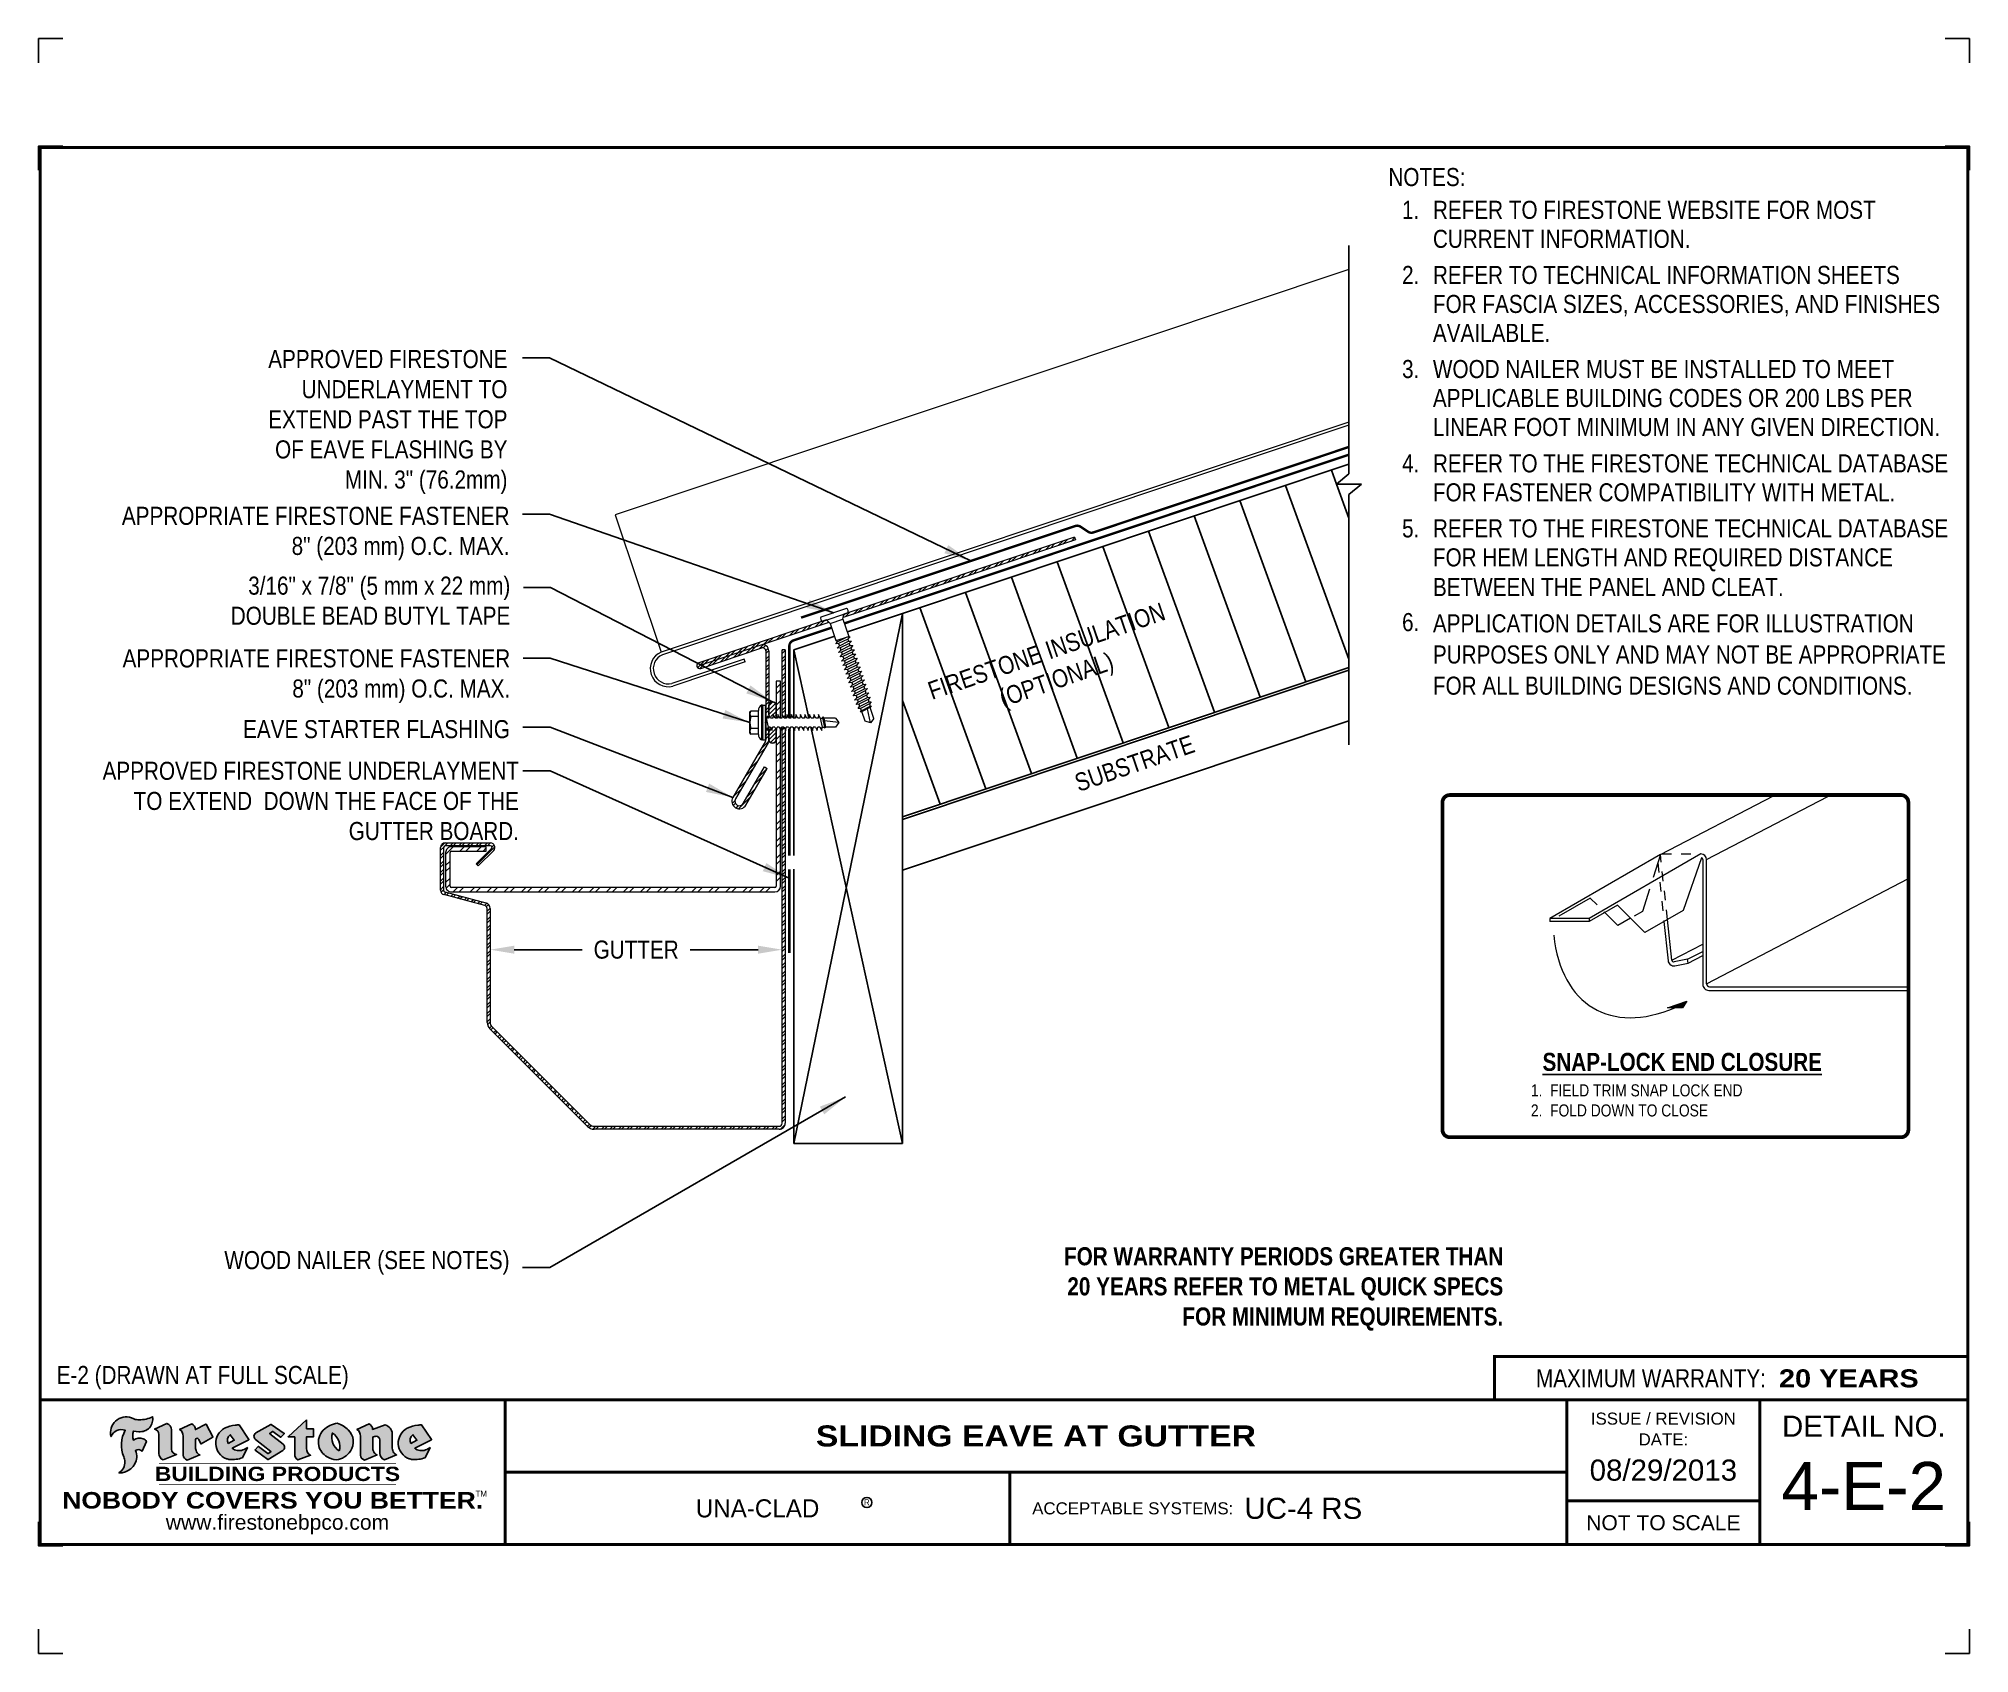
# Model space of a CAD drawing. Header units: inches. Extents: x 0 to 20, y 0 to 16.8.
import ezdxf
from ezdxf.enums import TextEntityAlignment as Align

# ---------------------------------------------------------------- set-up
doc = ezdxf.new("R2010")
doc.units = ezdxf.units.IN
doc.header["$MEASUREMENT"] = 0
doc.linetypes.add('DOT2', pattern=[0.125, 0, -0.125])
doc.linetypes.add('HIDDEN', pattern=[0.375, 0.25, -0.125])
doc.layers.get('0').update_dxf_attribs({"linetype": 'CONTINUOUS'})
doc.layers.get('DEFPOINTS').update_dxf_attribs({"linetype": 'CONTINUOUS'})
for name, color, linetype, lineweight in [('FSBP-ACCESSORY-FIRESTONE', 7, 'CONTINUOUS', 9), ('FSBP-PANEL', 7, 'CONTINUOUS', 9), ('FSBP-TRIMS', 7, 'CONTINUOUS', 9)]:
    doc.layers.add(name, color=color, linetype=linetype, lineweight=lineweight)
for name, color, linetype in [('FSBP-ANNO-NOTE', 7, 'CONTINUOUS'), ('FSBP-INSULATION', 7, 'CONTINUOUS'), ('FSBP-SEALANTS', 1, 'CONTINUOUS'), ('FSBP-SUBSTRATE-GENERIC', 9, 'CONTINUOUS'), ('FSBP-TTLB', 7, 'CONTINUOUS'), ('FSBP-TTLB-BORDER', 7, 'CONTINUOUS'), ('FSBP-TTLB-TEXT', 7, 'CONTINUOUS'), ('FSBP-UNDERLAYMENT', 7, 'HIDDEN'), ('FSBP-WALL-CURB', 9, 'CONTINUOUS'), ('FSBP-WOOD', 7, 'CONTINUOUS')]:
    doc.layers.add(name, color=color, linetype=linetype)
doc.styles.add('ARIAL', font='arial.ttf')
doc.styles.add('ARIAL_BOLD', font='')
doc.styles.add('ARIAL_NAR', font='ARIALN.TTF')
doc.styles.add('BANKGOTHIC', font='bgothm.ttf')
doc.styles.add('FSBP_ARIAL_NAR', font='ARIALN.TTF')
doc.styles.add('TXT', font='simplex.shx')
doc.styles.get('ARIAL_BOLD').set_extended_font_data('Arial Black')
doc.dimstyles.new('FSBP-LEADER', dxfattribs={"dimtxt": 0.1875, "dimasz": 0.25, "dimexe": 0.0625, "dimexo": 0.125, "dimgap": 0.125, "dimtad": 0, "dimtih": 1, "dimtoh": 1, "dimdec": 4, "dimzin": 0, "dimdsep": 46, "dimlunit": 4, "dimtxsty": 'FSBP_ARIAL_NAR', "dimcen": 0.09375, "dimclrd": 256, "dimclre": 256, "dimclrt": 256, "dimadec": 0, "dimazin": 0, "dimtfac": 1, "dimtdec": 4, "dimtofl": 0, "dimtmove": 0, "dimatfit": 3, "dimfxl": 0, "dimtolj": 1, "dimtzin": 0, "dimlwd": -1, "dimlwe": -1, "dimarcsym": 0})
doc.dimstyles.new('STANDARD$7', dxfattribs={"dimscale": 1.5, "dimtxt": 0.2, "dimasz": 0.1, "dimexe": 0.1, "dimexo": 0.125, "dimgap": 0.09, "dimtad": 0, "dimdec": 3, "dimzin": 4, "dimdsep": 46, "dimtxsty": 'TXT', "dimcen": 0.09, "dimadec": 0, "dimazin": 0, "dimtfac": 1, "dimtdec": 3, "dimtofl": 0, "dimtmove": 2, "dimatfit": 3, "dimfxl": 0, "dimtolj": 1, "dimtzin": 4, "dimarcsym": 0})

msp = doc.modelspace()

# ---------------------------------------------------------------- texts
at = {"layer": 'DEFPOINTS', "style": 'FSBP_ARIAL_NAR'}
msp.add_text('E-2 (DRAWN AT FULL SCALE)', height=0.1875, dxfattribs=at).set_placement((0.1874925427754306, 2.890285000893115), align=Align.MIDDLE_LEFT)
at = {"layer": 'FSBP-ANNO-NOTE', "style": 'FSBP_ARIAL_NAR'}
for s, p in [('NOTES:', (14.003925832682, 15.32464309650497)), ('REFER TO FIRESTONE WEBSITE FOR MOST', (14.46558625541428, 14.98417134001137)), ('CURRENT INFORMATION.', (14.46558625541428, 14.68339009001137)), ('REFER TO TECHNICAL INFORMATION SHEETS', (14.46558625541428, 14.30839009001137)), ('FOR FASCIA SIZES, ACCESSORIES, AND FINISHES', (14.46558625541428, 14.00760884001137)), ('AVAILABLE.', (14.46558625541428, 13.70682759001137)), ('WOOD NAILER MUST BE INSTALLED TO MEET', (14.46558625541428, 13.33182759001137)), ('APPLICABLE BUILDING CODES OR 200 LBS PER', (14.46558625541428, 13.03104634001137)), ('LINEAR FOOT MINIMUM IN ANY GIVEN DIRECTION.', (14.46558625541428, 12.73026509001137)), ('REFER TO THE FIRESTONE TECHNICAL DATABASE', (14.46558625541428, 12.35274111131874)), ('FOR FASTENER COMPATIBILITY WITH METAL.', (14.46558625541428, 12.05195986131874)), ('REFER TO THE FIRESTONE TECHNICAL DATABASE', (14.46558625541428, 11.67776751063817)), ('FOR HEM LENGTH AND REQUIRED DISTANCE', (14.46558625541428, 11.37698626063817)), ('BETWEEN THE PANEL AND CLEAT.', (14.46558625541428, 11.06884625353953))]:
    msp.add_text(s, height=0.1875, dxfattribs=at).set_placement(p, align=Align.MIDDLE_LEFT)
for s, p in [('1.', (14.23402473889251, 14.98417134001137)), ('2.', (14.23511750541428, 14.30839009001137)), ('3.', (14.23511750541428, 13.33182759001139)), ('4.', (14.23511750541428, 12.35274111131876)), ('5.', (14.23511750541428, 11.67776751063818)), ('6.', (14.23511756793582, 10.70482802925876))]:
    msp.add_text(s, height=0.1875, dxfattribs=at).set_placement(p, align=Align.MIDDLE_CENTER)
msp.add_text('SUBSTRATE', height=0.1875, rotation=19.00000000000001, dxfattribs=at).set_placement((11.37000733330518, 9.239350159813599), align=Align.MIDDLE_CENTER)
at = {"layer": 'FSBP-ANNO-NOTE', "char_height": 0.1875, "attachment_point": 9, "style": 'FSBP_ARIAL_NAR'}
for s, insert, width in [('APPROVED FIRESTONE UNDERLAYMENT TO EXTEND PAST THE TOP OF EAVE FLASHING BY MIN. 3" (76.2mm)', (4.863988677672619, 12.03498922399112), 2.602814136239886), ('APPROVED FIRESTONE UNDERLAYMENT TO EXTEND  DOWN THE FACE OF THE GUTTER BOARD.', (4.982931097502384, 8.439861182736616), 4.372733109749063)]:
    msp.add_mtext(s, dxfattribs=dict(at, insert=insert, width=width))
at = {"layer": 'FSBP-ANNO-NOTE', "style": 'FSBP_ARIAL_NAR'}
for s, insert, char_height, attachment_point in [('APPROPRIATE FIRESTONE FASTENER\\P8" (203 mm) O.C. MAX.', (4.885425759370484, 11.90195217790067), 0.1875, 3), ('APPROPRIATE FIRESTONE FASTENER\\P8" (203 mm) O.C. MAX.', (4.892458035348774, 10.42200332735444), 0.1875, 3), ('EAVE STARTER FLASHING', (4.889493772994967, 9.687649614320048), 0.1875, 3), ('{\\fArial Narrow|b1|i0|c0|p34;\\LSNAP-LOCK END CLOSURE}', (17.05221954396009, 6.043584767658639, -0.3398707435978676), 0.1875, 8), ('1.  FIELD TRIM SNAP LOCK END\\P2.  FOLD DOWN TO CLOSE', (15.48212456904483, 5.571830354602379, -0.3398707435978676), 0.125, 7), ('{\\fArial Narrow|b1|i0|c0|p34;FOR WARRANTY PERIODS GREATER THAN\\P20 YEARS REFER TO METAL QUICK SPECS\\PFOR MINIMUM REQUIREMENTS.}', (15.19513611130446, 4.216124720649439), 0.1875, 3), ('WOOD NAILER (SEE NOTES)', (4.885959601346883, 3.932352295689458), 0.1874999999999999, 9)]:
    msp.add_mtext(s, dxfattribs=dict(at, insert=insert, char_height=char_height, attachment_point=attachment_point))
at = {"layer": 'FSBP-ANNO-NOTE', "insert": (10.42609001431072, 10.49314557269649), "char_height": 0.1875, "width": 2.809690892633496, "attachment_point": 2, "rotation": 19.00000000000001, "style": 'FSBP_ARIAL_NAR'}
msp.add_mtext('FIRESTONE INSULATION (OPTIONAL)', dxfattribs=at)
at = {"layer": 'FSBP-TRIMS', "style": 'FSBP_ARIAL_NAR'}
for s, p in [('APPLICATION DETAILS ARE FOR ILLUSTRATION', (14.46548182967577, 10.59813127209195)), ('PURPOSES ONLY AND MAY NOT BE APPROPRIATE', (14.46548182967577, 10.27472445481486)), ('FOR ALL BUILDING DESIGNS AND CONDITIONS.', (14.46548182967577, 9.951317677951124))]:
    msp.add_text(s, height=0.1875, dxfattribs=at).set_placement(p)
at = {"layer": 'FSBP-TRIMS', "insert": (4.89357499182638, 11.1771254180686), "char_height": 0.1875, "width": 3.28545741526095, "attachment_point": 3, "style": 'FSBP_ARIAL_NAR'}
msp.add_mtext('3/16" x 7/8" (5 mm x 22 mm)\\PDOUBLE BEAD BUTYL TAPE', dxfattribs=at)

# ---------------------------------------------------------------- blocks, each defined once
blk = doc.blocks.new('FSBP_AP_FASTENER_03')
blk.add_hatch(color=256).paths.add_polyline_path([(0.002615419729806945, -0.1789960340593231), (0.002615419729806945, 0.1789960340596553), (-0.03265692860093594, 0.1789960340596553), (-0.03265692860095015, -0.1789960340593231)])
for p, q in [((-0.0743136411015044, 0.06120823178266921), (-0.1641351755799079, 0.06120823178266921)), ((-0.1640266357300533, -0.1112375459913535), (-0.1640266357300533, 0.1112375459916963)), ((-0.0743136411015044, 0.1196342712114147), (-0.1527494827228466, 0.1196342712114147)), ((-0.0743136411015044, -0.1243996865849679), (-0.0743136411015044, 0.1243996865853036)), ((-0.04301324298469211, 0.1791137090811299), (-0.04301324298469211, -0.1797372978230554)), ((-0.03265692860093594, 0.1789960340596553), (-0.04301324298469211, 0.1789960340596446)), ((-0.03265692860093594, 0.1789960340596553), (-0.03265692860095015, -0.1789960340593231)), ((-0.03265692860093594, 0.1789960340596553), (0.002615419729806945, 0.1789960340596553)), ((0.002615419729806945, -0.1789960340593231), (0.002615419729806945, 0.1789960340596553)), ((-0.0743136411015044, -0.06120823178233348), (-0.1641351755799079, -0.06120823178233348)), ((-0.0743136411015044, -0.1196342712110825), (-0.1527494827228466, -0.1196342712110825)), ((-0.03265692860095015, -0.1789960340593231), (-0.0430132429846779, -0.1789960340593124)), ((-0.03265692860095015, -0.1789960340593231), (0.002615419729806945, -0.1789960340593231))]:
    blk.add_line(p, q)
blk.add_circle((0.002615419729806945, 1.714184350021242e-13), 0.002615419729806584)
for centre, radius, start, end in [((-0.06984908107507692, -0.003474649117179318), 0.1484193141759, 123.9560290000004, 129.3856620000001), ((-0.115729837352184, 0.09042125149704194), 0.04715850387660001, 141.7226579999998, 218.2773420000002), ((0.02814110754613353, 1.678657213233237e-13), 0.19096556139495, 161.3056610000001, 198.694339), ((-0.006475827498512388, 0.1219014435894943), 0.0678834565132835, 122.5638284059132, 177.8910320881559), ((-0.06984908107507692, 0.003474649117518602), 0.1484193141759, 230.6143379999998, 236.0439710000001), ((-0.115729837352184, -0.09042125149670976), 0.04715850387660001, 141.7226579999998, 218.2773420000002), ((-0.005367679842542827, -0.1219235436723052), 0.06899006891726917, 182.0567588836862, 236.9296889590581)]:
    blk.add_arc(centre, radius, start, end)
at = {"layer": 'FSBP-ACCESSORY-FIRESTONE'}
for p, q in [((0.02902654232753576, 0.04687500000015898), (0.005589042327535765, 0.04687500000016964)), ((0.005589042327535765, 0.04687500000016964), (0.02551621998409814, -0.04687499999984635)), ((0.03327260070633287, 0.08203125000016964), (0.02902654232753576, 0.04687500000015898)), ((0.05246404232753576, 0.04687500000016964), (0.03327260070633287, 0.08203125000016964)), ((0.07590154232753576, 0.04687500000016964), (0.05246404232753576, 0.04687500000016964)), ((0.08014760070633287, 0.08203125000016964), (0.07590154232753576, 0.04687500000016964)), ((0.09933904232753576, 0.04687500000016964), (0.08014760070633287, 0.08203125000016964)), ((0.1227765423275358, 0.04687500000015898), (0.09933904232753576, 0.04687500000016964)), ((0.1270226007063329, 0.08203125000016964), (0.1227765423275358, 0.04687500000015898)), ((0.1462140423275358, 0.04687500000016964), (0.1270226007063329, 0.08203125000016964)), ((0.1696515423275358, 0.04687500000015898), (0.1462140423275358, 0.04687500000016964)), ((0.1738976007063329, 0.08203125000016964), (0.1696515423275358, 0.04687500000015898)), ((0.1930890423275358, 0.04687500000016964), (0.1738976007063329, 0.08203125000016964)), ((0.2165265423275358, 0.046875000000143), (0.1930890423275358, 0.04687500000016964)), ((0.2207726007063329, 0.08203125000016964), (0.2165265423275358, 0.046875000000143)), ((0.2399640423275358, 0.04687500000016964), (0.2207726007063329, 0.08203125000016964)), ((0.2634015423275358, 0.04687500000013767), (0.2399640423275358, 0.04687500000016964)), ((0.2676476007063329, 0.08203125000016964), (0.2634015423275358, 0.04687500000013767)), ((0.2868390423275358, 0.04687500000016964), (0.2676476007063329, 0.08203125000016964)), ((0.3102765423275358, 0.04687500000013767), (0.2868390423275358, 0.04687500000016964)), ((0.3145226007063329, 0.08203125000016964), (0.3102765423275358, 0.04687500000013767)), ((0.3337140423275358, 0.04687500000016964), (0.3145226007063329, 0.08203125000016964)), ((0.3571515423275358, 0.04687500000015898), (0.3337140423275358, 0.04687500000016964)), ((0.3613976007063329, 0.08203125000016964), (0.3571515423275358, 0.04687500000015898)), ((0.3805890423275358, 0.04687500000016964), (0.3613976007063329, 0.08203125000016964)), ((0.4040265423275144, 0.04687500000014833), (0.3805890423275358, 0.04687500000016964)), ((0.4082726007063329, 0.08203125000016964), (0.4040265423275144, 0.04687500000014833)), ((0.4274640423275358, 0.04687500000016964), (0.4082726007063329, 0.08203125000016964)), ((0.4509015423275144, 0.04687500000013234), (0.4274640423275358, 0.04687500000016964)), ((0.4551476007063329, 0.08203125000016964), (0.4509015423275144, 0.04687500000013234)), ((0.4743390423275358, 0.04687500000016964), (0.4551476007063329, 0.08203125000016964)), ((0.4977765423275358, 0.04687500000012701), (0.4743390423275358, 0.04687500000016964)), ((0.5020226007063329, 0.08203125000016964), (0.4977765423275358, 0.04687500000012701)), ((0.5212140423275358, 0.04687500000016964), (0.5020226007063329, 0.08203125000016964)), ((0.5446515423275358, 0.04687500000013234), (0.5212140423275358, 0.04687500000016964)), ((0.5488976007063329, 0.08203125000016964), (0.5446515423275358, 0.04687500000013234)), ((0.5680890423275358, 0.04687500000016964), (0.5488976007063329, 0.08203125000016964)), ((0.5680890423275358, 0.04687500000016964), (0.5915265423275606, 0.04687500000005596)), ((0.5680890423275358, 0.04687500000016964), (0.5880162199841195, -0.04687499999983036)), ((0.5915265423275642, 0.04687500000005596), (0.5958759294468692, 0.05786132812505596)), ((0.5915265423275642, 0.04687500000005329), (0.6114537199841443, -0.04687499999996003)), ((0.5958759294468692, 0.05786132812505596), (0.603364267459007, 0.04687500000005596)), ((0.7258366763999113, 0.046875), (0.6033642674590176, 0.04687500000000089)), ((0.6033642674590176, 0.04687500000000178), (0.6232914451155906, -0.046875)), ((0.7609929263999113, 0), (0.6093707237761912, 0.01861684475897363)), ((0.7258366763999113, 0.046875), (0.7609929263999113, 0)), ((0.7609929263999113, 0), (0.7258366763999113, -0.046875)), ((0.04895371998409814, -0.04687499999983036), (0.02551621998409814, -0.04687499999984635)), ((0.04895371998409814, -0.04687499999983036), (0.06814516160530104, -0.08203124999983036)), ((0.06814516160530104, -0.08203124999983036), (0.07239121998409814, -0.04687499999984635)), ((0.09582871998409814, -0.04687499999983036), (0.07239121998409814, -0.04687499999984635)), ((0.09582871998409814, -0.04687499999983036), (0.115020161605301, -0.08203124999983036)), ((0.115020161605301, -0.08203124999983036), (0.1192662199841195, -0.04687499999984102)), ((0.1427037199840981, -0.04687499999983036), (0.1192662199841195, -0.04687499999984102)), ((0.1427037199840981, -0.04687499999983036), (0.161895161605301, -0.08203124999983036)), ((0.161895161605301, -0.08203124999983036), (0.1661412199840981, -0.04687499999983569)), ((0.1895787199840981, -0.04687499999983036), (0.1661412199840981, -0.04687499999983569)), ((0.1895787199840981, -0.04687499999983036), (0.208770161605301, -0.08203124999983036)), ((0.208770161605301, -0.08203124999983036), (0.2130162199840981, -0.04687499999982503)), ((0.2364537199840981, -0.04687499999983036), (0.2130162199840981, -0.04687499999982503)), ((0.2364537199840981, -0.04687499999983036), (0.255645161605301, -0.08203124999983036)), ((0.255645161605301, -0.08203124999983036), (0.2598912199841195, -0.04687499999983569)), ((0.2833287199840981, -0.04687499999983036), (0.2598912199841195, -0.04687499999983569)), ((0.2833287199840981, -0.04687499999983036), (0.302520161605301, -0.08203124999983036)), ((0.302520161605301, -0.08203124999983036), (0.3067662199840981, -0.04687499999983036)), ((0.3302037199840981, -0.04687499999983036), (0.3067662199840981, -0.04687499999983036)), ((0.3302037199840981, -0.04687499999983036), (0.349395161605301, -0.08203124999983036)), ((0.349395161605301, -0.08203124999983036), (0.3536412199841195, -0.04687499999982503)), ((0.3770787199840981, -0.04687499999983036), (0.3536412199841195, -0.04687499999982503)), ((0.3770787199840981, -0.04687499999983036), (0.396270161605301, -0.08203124999983036)), ((0.396270161605301, -0.08203124999983036), (0.4005162199841195, -0.04687499999983036)), ((0.4239537199840981, -0.04687499999983036), (0.4005162199841195, -0.04687499999983036)), ((0.4239537199840981, -0.04687499999983036), (0.443145161605301, -0.08203124999983036)), ((0.443145161605301, -0.08203124999983036), (0.4473912199840981, -0.04687499999983036)), ((0.4708287199840981, -0.04687499999983036), (0.4473912199840981, -0.04687499999983036)), ((0.4708287199840981, -0.04687499999983036), (0.490020161605301, -0.08203124999983036)), ((0.490020161605301, -0.08203124999983036), (0.4942662199841195, -0.04687499999983036)), ((0.5177037199840981, -0.04687499999983036), (0.4942662199841195, -0.04687499999983036)), ((0.5177037199840981, -0.04687499999983036), (0.536895161605301, -0.08203124999983036)), ((0.536895161605301, -0.08203124999983036), (0.5411412199841195, -0.0468749999998197)), ((0.5645787199840981, -0.04687499999983036), (0.5411412199841195, -0.0468749999998197)), ((0.5645787199840981, -0.04687499999983036), (0.583770161605301, -0.08203124999983036)), ((0.583770161605301, -0.08203124999983036), (0.5880162199840981, -0.04687499999982503)), ((0.5880162199841195, -0.04687499999983036), (0.6114537199841443, -0.04687499999994404)), ((0.6189420579962821, -0.05786132812494404), (0.6114537199841443, -0.04687499999994404)), ((0.62329144511558, -0.04687499999994937), (0.6189420579962821, -0.05786132812494404)), ((0.7258366763999113, -0.046875), (0.6232914451155906, -0.046875))]:
    blk.add_line(p, q, dxfattribs=at)
for points in [[(0.005589042327535765, 0.04687500000016431), (0.002078719984119459, 0.05330545855153535)], [(0.002078719984119459, 0.04687500000016431), (0.002078719984098143, -0.04687499999983036), (0.02127016160530104, -0.08203124999983036), (0.02551621998411946, -0.04687499999983036)]]:
    blk.add_lwpolyline(points, dxfattribs=at)
blk = doc.blocks.new('*D3')
at = {"layer": 'DEFPOINTS', "color": 0, "transparency": 16777216}
for p in [(7.714191317942189, 7.304248540808686), (4.68478114616243, 7.205932833923569), (7.714191317942189, 5.696711905436289)]:
    blk.add_point(p, dxfattribs=at)
at = {"layer": 'FSBP-ANNO-NOTE', "transparency": 16777216}
for p, q in [((4.93478114616243, 7.304248540808686), (5.640460822775366, 7.304248540808686)), ((7.464191317942189, 7.304248540808686), (6.758511641329254, 7.304248540808686))]:
    blk.add_line(p, q, dxfattribs=at)
for points in [[(4.93478114616243, 7.345915207475353), (4.93478114616243, 7.262581874142019), (4.68478114616243, 7.304248540808686)], [(7.464191317942189, 7.345915207475353), (7.464191317942189, 7.262581874142019), (7.714191317942189, 7.304248540808686)]]:
    blk.add_solid(points, dxfattribs=at)
at = {"layer": 'FSBP-ANNO-NOTE', "transparency": 16777216, "insert": (6.19948623205231, 7.304248540808686), "char_height": 0.1875, "attachment_point": 5, "style": 'FSBP_ARIAL_NAR'}
blk.add_mtext('\\A1;GUTTER', dxfattribs=at)
blk = doc.blocks.new('FSBP_AP_FASTENER_02')
at = {"layer": 'FSBP-ACCESSORY-FIRESTONE'}
for p, q in [((8.067609890790237, 9.254251986866306), (8.091047390790237, 9.207376986866306)), ((8.231672390790237, 9.207376986866306), (8.255109890790237, 9.254251986866306)), ((8.091047390790237, 9.207376986866306), (8.091047390790237, 9.019876986866306)), ((8.091047390790237, 9.207376986866306), (8.231672390790237, 9.207376986866306)), ((8.091047390790237, 9.019876986866306), (8.108625515790237, 9.004810022580598)), ((8.231672390790237, 9.207376986866306), (8.231672390790237, 9.019876986866306)), ((8.108625515790237, 8.98113457231767), (8.108625515790237, 8.957459122054741)), ((8.108625515790237, 8.93378367179177), (8.108625515790237, 8.910108221528843)), ((8.108625515790237, 8.886432771265914), (8.108625515790237, 8.862757321002944)), ((8.108625515790237, 8.839081870740015), (8.108625515790237, 8.815406420477045)), ((8.214094265790237, 8.996201536603378), (8.214094265790237, 8.97252608634045)), ((8.214094265790237, 8.948850636077479), (8.214094265790237, 8.92517518581455)), ((8.214094265790237, 8.901499735551623), (8.214094265790237, 8.877824285288652)), ((8.214094265790237, 8.854148835025724), (8.214094265790237, 8.830473384762795)), ((8.108625515790237, 8.791730970214116), (8.108625515790237, 8.768055519951188)), ((8.108625515790237, 8.744380069688217), (8.108625515790237, 8.72070461942529)), ((8.108625515790237, 8.697029169162361), (8.108625515790237, 8.67335371889939)), ((8.108625515790237, 8.649678268636462), (8.108625515790237, 8.626002818373534)), ((8.214094265790237, 8.806797934499825), (8.214094265790237, 8.783122484236896)), ((8.214094265790237, 8.759447033973968), (8.214094265790237, 8.735771583710997)), ((8.214094265790237, 8.71209613344807), (8.214094265790237, 8.688420683185141)), ((8.214094265790237, 8.66474523292217), (8.214094265790237, 8.641069782659242)), ((8.214094265790237, 8.617394332396314), (8.214094265790237, 8.593718882133343)), ((8.108625515790237, 8.602327368110563), (8.108625515790237, 8.578651917847635)), ((8.108625515790237, 8.554976467584707), (8.108625515790237, 8.531301017321736)), ((8.108625515790237, 8.507625567058808), (8.108625515790237, 8.48395011679588)), ((8.108625515790237, 8.460274666532909), (8.108625515790237, 8.43659921626998)), ((8.214094265790237, 8.570043431870415), (8.214094265790237, 8.546367981607444)), ((8.214094265790237, 8.522692531344516), (8.214094265790237, 8.499017081081588)), ((8.214094265790237, 8.475341630818617), (8.214094265790237, 8.451666180555689)), ((8.214094265790237, 8.42799073029276), (8.214094265790237, 8.40431528002979)), ((8.108625515790237, 8.412923766007053), (8.108625515790237, 8.389248315744082)), ((8.108625515790237, 8.365572865481154), (8.108625515790237, 8.341897415218225)), ((8.108625515790237, 8.318221964955255), (8.108625515790237, 8.294546514692327)), ((8.108625515790237, 8.270871064429398), (8.108625515790237, 8.247195614166428)), ((8.114484890790237, 8.130382551065237), (8.114484890790237, 8.236194942606401)), ((8.161359890790237, 8.095226301065237), (8.179814568015516, 8.245527753638596)), ((8.208234890790237, 8.130382551065237), (8.208234890790237, 8.249587799749234)), ((8.214094265790237, 8.380639829766862), (8.214094265790237, 8.356964379503934)), ((8.214094265790237, 8.333288929240963), (8.214094265790237, 8.309613478978035)), ((8.214094265790237, 8.285938028715107), (8.214094265790237, 8.262262578452136)), ((8.161359890790237, 8.095226301065237), (8.114484890790237, 8.130382551065237)), ((8.208234890790237, 8.130382551065237), (8.161359890790237, 8.095226301065237))]:
    blk.add_line(p, q, dxfattribs=at)
blk.add_lwpolyline([(8.301984890790237, 9.254251986866306, 0.375321302791409), (8.301984890790237, 9.301126986866306), (8.301984890790237, 9.301126986866306), (8.020734890790239, 9.301126986866308), (8.020734890790237, 9.301126986866306, 0.3753213027914651), (8.020734890790237, 9.254251986866306)], format="xyb", close=True, dxfattribs=at)
for points in [[(8.079328640790237, 8.988787029591988), (8.108625515790237, 9.004810022580598), (8.214094265790237, 9.019876986866306), (8.243391140790237, 9.012224529591988), (8.214094265790237, 8.996201536603378), (8.108625515790237, 8.98113457231767)], [(8.079328640790237, 8.941436129066089), (8.108625515790237, 8.957459122054741), (8.214094265790237, 8.97252608634045), (8.243391140790237, 8.964873629066089), (8.214094265790237, 8.948850636077479), (8.108625515790237, 8.93378367179177)], [(8.079328640790237, 8.894085228540233), (8.108625515790237, 8.910108221528843), (8.214094265790237, 8.92517518581455), (8.243391140790237, 8.917522728540233), (8.214094265790237, 8.901499735551623), (8.108625515790237, 8.886432771265914)], [(8.079328640790237, 8.846734328014334), (8.108625515790237, 8.862757321002944), (8.214094265790237, 8.877824285288652), (8.243391140790237, 8.870171828014334), (8.214094265790237, 8.854148835025724), (8.108625515790237, 8.839081870740015)], [(8.079328640790237, 8.799383427488435), (8.108625515790237, 8.815406420477045), (8.214094265790237, 8.830473384762795), (8.243391140790237, 8.822820927488435), (8.214094265790237, 8.806797934499825), (8.108625515790237, 8.791730970214116)], [(8.079328640790237, 8.752032526962578), (8.108625515790237, 8.768055519951188), (8.214094265790237, 8.783122484236896), (8.243391140790237, 8.775470026962578), (8.214094265790237, 8.759447033973968), (8.108625515790237, 8.744380069688217)], [(8.079328640790237, 8.70468162643668), (8.108625515790237, 8.72070461942529), (8.214094265790237, 8.735771583710997), (8.243391140790237, 8.72811912643668), (8.214094265790237, 8.71209613344807), (8.108625515790237, 8.697029169162361)], [(8.079328640790237, 8.65733072591078), (8.108625515790237, 8.67335371889939), (8.214094265790237, 8.688420683185141), (8.243391140790237, 8.68076822591078), (8.214094265790237, 8.66474523292217), (8.108625515790237, 8.649678268636462)], [(8.079328640790237, 8.609979825384924), (8.108625515790237, 8.626002818373534), (8.214094265790237, 8.641069782659242), (8.243391140790237, 8.633417325384924), (8.214094265790237, 8.617394332396314), (8.108625515790237, 8.602327368110563)], [(8.079328640790237, 8.562628924859025), (8.108625515790237, 8.578651917847635), (8.214094265790237, 8.593718882133343), (8.243391140790237, 8.586066424859025), (8.214094265790237, 8.570043431870415), (8.108625515790237, 8.554976467584707)], [(8.079328640790237, 8.515278024333126), (8.108625515790237, 8.531301017321736), (8.214094265790237, 8.546367981607444), (8.243391140790237, 8.538715524333126), (8.214094265790237, 8.522692531344516), (8.108625515790237, 8.507625567058808)], [(8.079328640790237, 8.46792712380727), (8.108625515790237, 8.48395011679588), (8.214094265790237, 8.499017081081588), (8.243391140790237, 8.49136462380727), (8.214094265790237, 8.475341630818617), (8.108625515790237, 8.460274666532909)], [(8.079328640790237, 8.42057622328137), (8.108625515790237, 8.43659921626998), (8.214094265790237, 8.451666180555689), (8.243391140790237, 8.44401372328137), (8.214094265790237, 8.42799073029276), (8.108625515790237, 8.412923766007053)], [(8.079328640790237, 8.373225322755472), (8.108625515790237, 8.389248315744082), (8.214094265790237, 8.40431528002979), (8.243391140790237, 8.396662822755472), (8.214094265790237, 8.380639829766862), (8.108625515790237, 8.365572865481154)], [(8.079328640790237, 8.325874422229573), (8.108625515790237, 8.341897415218225), (8.214094265790237, 8.356964379503934), (8.243391140790237, 8.349311922229573), (8.214094265790237, 8.333288929240963), (8.108625515790237, 8.318221964955255)], [(8.086652859540237, 8.279569838668008), (8.108625515790237, 8.294546514692327), (8.214094265790237, 8.309613478978035), (8.236066922040237, 8.300914704739425), (8.214094265790237, 8.285938028715107), (8.108625515790237, 8.270871064429398)], [(8.097639187665237, 8.23970727615429), (8.108625515790237, 8.247195614166428), (8.214094265790237, 8.262262578452136), (8.225080593915237, 8.25791319133283), (8.214094265790237, 8.250424853320693), (8.108625515790237, 8.235357889034985)]]:
    blk.add_lwpolyline(points, close=True, dxfattribs=at)
blk.add_lwpolyline([(8.091047390790237, 9.019876986866306), (8.231672390790237, 9.019876986866306)], dxfattribs=at)
blk = doc.blocks.new('A$C486F1324')
at = {"layer": 'FSBP-TTLB-TEXT'}
h = blk.add_hatch(color=1, dxfattribs=at)
edge = h.paths.add_edge_path()
edge.add_arc((1.05293473454803, 2.432581823257731), 0.1319107607348553, 264.0410451462098, 370.3106169565175)
edge.add_arc((1.043176611464152, 2.752262660202042), 0.3273056962876236, 270.05058356628535, 295.23459397187514, ccw=False)
edge.add_arc((1.038426922191803, 2.56403150268051), 0.13916565617135, 249.3281275763668, 272.0749124149863, ccw=False)
edge.add_line((0.989299278179902, 2.433825686944644), (0.9631177487359136, 2.445558787492629))
edge.add_arc((0.9095748620182865, 2.291407038981255), 0.1631857907024101, 70.84590087378872, 194.3325259843273)
edge.add_arc((0.8600509757814071, 2.204839658458385), 0.1179914261095279, 70.96950098067123, 156.9641407594483, ccw=False)
edge.add_arc((1.168766374175352, 2.162383550941515), 0.3110405457095052, 150.323113748316, 203.2084295854517)
edge.add_arc((0.7718745149407522, 1.989572487159472), 0.121858715661731, 0.8849157075190988, 24.34668939894999, ccw=False)
edge.add_arc((0.7650031314481953, 1.983307491475024), 0.1289731377238324, -58.36655102076742, 3.6216782311386737, ccw=False)
edge.add_arc((0.8412948678329051, 2.051617467449851), 0.1783301886510352, 267.2205474105585, 354.1381621173521)
edge.add_arc((0.8059370697409881, 2.029692373120287), 0.212787892960859, 0.9996158580669322, 21.00503380861244)
edge.add_arc((1.034432087517867, 2.064164197730946), 0.05136395668415856, 40.821177131732725, 125.52727787225791, ccw=False)
edge.add_line((1.073301941138498, 2.097740834336818), (1.118401912534369, 2.200031471354478))
edge.add_arc((1.056483187403122, 2.160862735149867), 0.07326744446031509, 32.31675181867256, 66.31481236598174)
edge.add_arc((1.047887483703787, 2.124501603239696), 0.110224694801178, 69.81791323323885, 125.254734720681)
edge.add_arc((1.143333842085744, 2.261873949018218), 0.1659710644737307, 164.1569669952081, 196.5811013160487, ccw=False)
edge.add_line((0.9836674837126961, 2.307184524455224), (1.039240299265617, 2.301383838364885))
h = blk.add_hatch(color=1, dxfattribs=at)
edge = h.paths.add_edge_path()
edge.add_line((2.779085526150499, 2.423583663157117), (2.779085526150499, 2.333881224553082))
edge.add_arc((2.781392442941157, 2.333881224553068), 0.00230691679065842, 179.9999999996471, 269.9999999996471)
edge.add_line((2.781392442941143, 2.331574307762409), (2.851042658398813, 2.331574307762409))
edge.add_arc((2.851042658398813, 2.329267390971708), 0.002306916790701052, 0, 90, ccw=False)
edge.add_line((2.853349575189514, 2.329267390971708), (2.853349575189514, 2.251757171804073))
edge.add_arc((2.851042658398828, 2.251757171804087), 0.002306916790686842, 269.99999999964706, 359.99999999964706, ccw=False)
edge.add_line((2.851042658398813, 2.2494502550134), (2.781392442941143, 2.2494502550134))
edge.add_arc((2.781392442941157, 2.247143338222742), 0.00230691679065842, 90.00000000035294, 180.0000000003529)
edge.add_line((2.779085526150499, 2.247143338222727), (2.779085526150499, 2.127433711485182))
edge.add_arc((2.852360918257401, 2.12369642034561), 0.07337063740681414, 177.0802527808787, 245.3249543133826)
edge.add_line((2.821730779419073, 2.057025249452735), (2.690154522263373, 2.008229701244503))
edge.add_arc((2.724235369940526, 2.066534893757658), 0.06753517344606048, 177.0345319916278, 239.69264280249018, ccw=False)
edge.add_line((2.656790633108545, 2.070028763539753), (2.656790633108545, 2.247143338222727))
edge.add_arc((2.654483716317887, 2.247143338222742), 0.00230691679065842, 359.9999999996471, 449.999999999647)
edge.add_line((2.654483716317901, 2.2494502550134), (2.588482915647847, 2.2494502550134))
edge.add_line((2.588482915647847, 2.2494502550134), (2.779085526150499, 2.423583663157117))
h = blk.add_hatch(color=1, dxfattribs=at)
edge = h.paths.add_edge_path()
edge.add_line((1.290864384038019, 2.008492524202993), (1.43097033225452, 2.064791420292025))
edge.add_arc((1.436644270662416, 2.121823377800686), 0.0573135041183696, 181.971787100199, 264.31851000495806, ccw=False)
edge.add_line((1.379364702405683, 2.119851370029735), (1.37903731712966, 2.320596934648066))
edge.add_arc((1.309888624547209, 2.320484163719063), 0.06914878453844908, 0.0934405599589634, 72.42834396969008)
edge.add_line((1.330764526052365, 2.386406475112793), (1.202464409119062, 2.328412355415324))
edge.add_arc((1.190871232973747, 2.27232224160737), 0.05727567197445638, -0.017399788185684884, 78.322067691347, ccw=False)
edge.add_line((1.248146902307115, 2.272304847925781), (1.248199233300755, 2.075706805862339))
edge.add_arc((1.321324461293944, 2.07497573358174), 0.07312888236350451, 179.4272023230205, 245.3845503102953)
h = blk.add_hatch(color=1, dxfattribs=at)
edge = h.paths.add_edge_path()
edge.add_line((1.807651786805041, 2.246865396077439), (1.737783921756391, 2.3789790723241))
edge.add_arc((1.735744620158095, 2.377900594660677), 0.002306916790721869, 27.871971334059, 117.3766794470738)
edge.add_line((1.734683811260555, 2.37994914282028), (1.626263425247162, 2.323805327202692))
edge.add_arc((1.56271380654142, 2.324730636700022), 0.06355635479880146, 359.1658080110728, 425.8793658831422)
edge.add_line((1.58868669411409, 2.382737699601435), (1.462504212281334, 2.325700791685492))
edge.add_arc((1.423437031978647, 2.260476169502841), 0.07602957263902102, -3.4414039757249952, 59.079922442849806, ccw=False)
edge.add_line((1.499329501278754, 2.255912287470565), (1.499329501278754, 2.058449488485891))
edge.add_arc((1.556162430058898, 2.062578896434379), 0.05698275005415229, 184.1557352478596, 255.3066498366543)
edge.add_line((1.541709001656801, 2.007459641984056), (1.672916305560551, 2.060182788021976))
edge.add_arc((1.703923541705656, 2.128694263707063), 0.0752015358480571, 207.5160880841914, 245.649226723163, ccw=False)
edge.add_arc((1.736675161903364, 2.139384485703829), 0.1093332836229114, 179.4823365255142, 204.5537900001095, ccw=False)
edge.add_line((1.62734634068791, 2.140372291052628), (1.62734634068791, 2.218192830870564))
edge.add_arc((1.644214729975653, 2.216674003513419), 0.01693662875851178, 28.356188110623293, 174.8549701683578, ccw=False)
edge.add_arc((1.642965400400852, 2.211114314414412), 0.02111886817708026, 22.216893572439176, 40.102139564264576, ccw=False)
edge.add_line((1.662516385616714, 2.219099649108088), (1.682263761023097, 2.175858276730239))
edge.add_arc((1.6843622118052, 2.176816592645914), 0.002306916790685473, 204.5451281842827, 299.6323508190097)
edge.add_line((1.685502826970224, 2.174811383897563), (1.806753100371753, 2.243781709665697))
edge.add_line((1.806753100371753, 2.243781709665697), (1.807651786805041, 2.246865396077439))
h = blk.add_hatch(color=1, dxfattribs=at)
h.paths.add_polyline_path([(2.079013696958969, 2.372509599487572, 0.02524281661523788), (2.04064932662921, 2.369780089618544, 0.1213611957758757), (1.917398876930707, 2.330017413997425, 0.6151668103976068), (1.948366326295928, 2.020927234590275, 0.05306812109568645), (1.983561194740633, 2.012967556948965, 0.1150932231766138), (2.114751686428195, 2.031339923561191), (2.166820534440563, 2.13634411089113, -0.08755405562188731), (2.119855574390459, 2.112121973331725, -0.265591761123442), (2.008317279265117, 2.129763140217776), (2.180972862525681, 2.216714869958551, 0.4518949533370738), (2.18184769374962, 2.220065341664835)])
h.paths.add_polyline_path([(2.029842278823895, 2.211936798819394), (1.966738618897312, 2.179300291603411, -0.3720533890450154), (1.98880241555118, 2.270120236003706)], flags=16)
h = blk.add_hatch(color=1, dxfattribs=at)
edge = h.paths.add_edge_path()
edge.add_arc((2.27603235730526, 2.253253635380584), 0.04152450223225725, 123.20805433950699, 232.2027298779723, ccw=False)
edge.add_line((2.253290182792528, 2.287996660350629), (2.409160936544441, 2.376738928011363))
edge.add_arc((2.410302318411599, 2.374734155577214), 0.002306916790741141, 55.646444661762985, 119.65426054492829, ccw=False)
edge.add_line((2.411604106875319, 2.376638679631967), (2.547434611018917, 2.283795229912059))
edge.add_arc((2.546093867806404, 2.281917925270474), 0.002306916790700397, -42.731101238422525, 54.4661353739603, ccw=False)
edge.add_line((2.547788405158445, 2.280352547283613), (2.514082878729613, 2.24386597727802))
edge.add_arc((2.512388341377596, 2.245431355264869), 0.002306916790673009, 233.7527076894891, 317.2688987613858, ccw=False)
edge.add_line((2.511024327141814, 2.243570890203742), (2.429474878371439, 2.303359494337499))
edge.add_arc((2.428110864135639, 2.301499029276328), 0.002306916790719975, 53.75270768979195, 124.4135619297851)
edge.add_line((2.426807081754208, 2.303402188907356), (2.398558946171835, 2.284050464081318))
edge.add_arc((2.399862728553238, 2.282147304450302), 0.002306916790694715, 124.413561929383, 231.8459020253661)
edge.add_line((2.398437564694706, 2.280333255648443), (2.535524934179665, 2.17263385734519))
edge.add_arc((2.50987198472614, 2.139980978912016), 0.04152450223225738, -55.21225898295222, 51.84590202520428, ccw=False)
edge.add_line((2.533563285444262, 2.105878096982181), (2.380059912363055, 2.01288121029809))
edge.add_arc((2.378864566801948, 2.014854282539261), 0.002306916790727091, 233.2955624372944, 301.20872157023166, ccw=False)
edge.add_line((2.377485752065996, 2.013004759626924), (2.246891586179532, 2.110362385828026))
edge.add_arc((2.248272903809107, 2.112210040201936), 0.002306916790697761, 135.5134179846413, 233.2179869199888, ccw=False)
edge.add_line((2.246627115749294, 2.113826594173005), (2.278464340477814, 2.146239569709692))
edge.add_arc((2.280110128537683, 2.144623015738608), 0.002306916790748419, 53.03528399993951, 135.5134179853709, ccw=False)
edge.add_line((2.281497330874759, 2.146466256025562), (2.37745964320722, 2.074246076768972))
edge.add_arc((2.378846845544219, 2.076089317055831), 0.002306916790626977, 233.0352840000668, 302.2362632414408)
edge.add_line((2.380077382034147, 2.074137998264391), (2.409909958711938, 2.092950954072577))
edge.add_arc((2.408679422222006, 2.094902272864085), 0.002306916790685166, 302.2362632406177, 412.2027298768422)
edge.add_line((2.410093260944637, 2.096725162094273), (2.2505832602986, 2.22044162923676))
h = blk.add_hatch(color=1, dxfattribs=at)
edge = h.paths.add_edge_path(flags=16)
edge.add_arc((2.955988474005852, 2.146034781181318), 0.1684614578629418, 344.5558804047866, 417.0140046669545)
edge.add_arc((3.210083044523077, 2.242479849301684), 0.1684614578629413, 164.5558804047865, 237.0140046669547)
edge = h.paths.add_edge_path()
edge.add_arc((3.085000081380657, 2.190898847034975), 0.1828726885096672, 136.0914512150048, 191.213418978326)
edge.add_arc((3.080564515311864, 2.199009864590429), 0.1803148804748503, 194.0167254156723, 240.6663730831859)
edge.add_arc((3.113672006657439, 2.246327426840207), 0.2378525180183702, 239.2975390661776, 264.2889872773176)
edge.add_arc((3.064469747004688, 2.211810064170161), 0.2037606892471559, 277.1986764832036, 326.503572961274)
edge.add_arc((3.093364291682004, 2.196728640902951), 0.1713748657917089, 325.3768876809903, 406.3828327799088)
edge.add_arc((3.027464452944376, 2.141218864507682), 0.2571945645850002, 44.28462553519766, 73.82901434867304)
edge.add_arc((3.13277746446545, 2.132489990494792), 0.2579560664039133, 97.50292863483666, 134.1039137579026)
h = blk.add_hatch(color=1, dxfattribs=at)
edge = h.paths.add_edge_path()
edge.add_line((3.33831519343592, 2.058643648811753), (3.33831519343592, 2.255912287470565))
edge.add_arc((3.262422724135841, 2.260476169502887), 0.076029572638996, 356.5585960242387, 419.0799224428129)
edge.add_line((3.301489904438557, 2.325700791685492), (3.427672386271257, 2.382737699601435))
edge.add_arc((3.401699498698617, 2.324730636699968), 0.06355635479883828, 0.39626228338801184, 65.87936588318729, ccw=False)
edge.add_line((3.465254333483887, 2.325170194128376), (3.596151383567263, 2.371448459092008))
edge.add_arc((3.571369086579416, 2.27774289547643), 0.09692726601172152, 2.366977007666776, 75.18615851992018, ccw=False)
edge.add_line((3.668213654208745, 2.281745971443158), (3.668213654208745, 2.142456301410775))
edge.add_arc((3.777502514268014, 2.139339897279081), 0.1093332836229047, 178.3666365323575, 204.5537900000423)
edge.add_arc((3.744750894070185, 2.128649675282367), 0.07520153584796174, 207.5160880841712, 245.2240541443093)
edge.add_line((3.71323611585031, 2.060370178010899), (3.588210878431101, 2.010131177172084))
edge.add_arc((3.610972150886048, 2.078197660558692), 0.07177131519198725, 180.3328587115749, 251.5101856666586, ccw=False)
edge.add_line((3.539202046833867, 2.077780708850796), (3.539202046833867, 2.2155300510111))
edge.add_arc((3.501944494155337, 2.215955952136818), 0.0372599868942854, 359.3450650296065, 449.0500281941028)
edge.add_arc((3.498394839000171, 2.188871092646112), 0.06447454900600776, 86.29402372314017, 119.8211331593848)
edge.add_line((3.46633203284519, 2.244808056551889), (3.46633203284519, 2.140372291052628))
edge.add_arc((3.575660854060708, 2.139384485703815), 0.1093332836229751, 179.482336525507, 204.5537900001025)
edge.add_arc((3.542909233862866, 2.128694263706967), 0.0752015358479639, 207.51608808417, 245.6492267231416)
edge.add_line((3.511901997717774, 2.060182788021976), (3.380694693813967, 2.007459641984056))
edge.add_arc((3.395127450940398, 2.062546484817654), 0.05694615642555727, 183.9298782390169, 255.318496325343, ccw=False)
h = blk.add_hatch(color=1, dxfattribs=at)
h.paths.add_polyline_path([(3.973320437169735, 2.372509599487572, 0.02524281661523822), (3.934956066840033, 2.369780089618544, 0.1085638477195505), (3.823515797474061, 2.33691113673602, 0.6425897848490651), (3.842673066506751, 2.020927234590275, 0.05306812109569052), (3.877867934951342, 2.012967556948965, 0.1150932231766133), (4.009058426638961, 2.031339923561191), (4.061127274651329, 2.13634411089113, -0.08755405562189084), (4.014162314601225, 2.112121973331725, -0.2655917611234366), (3.902624019475826, 2.129763140217776), (4.075279602736447, 2.216714869958551, 0.4518949533370731), (4.076154433960386, 2.220065341664835)])
h.paths.add_polyline_path([(3.924149019034718, 2.211936798819394), (3.861045359108135, 2.179300291603411, -0.3720533890450147), (3.883109155761946, 2.270120236003706)], flags=16)
blk.add_circle((8.593239434063564, 1.565680298552095), 0.05268028021839655)
at = {"layer": 'DEFPOINTS', "linetype": 'Continuous', "ltscale": 1.75}
for points in [[(-3.512154225088215e-08, 16.51166663588279), (-3.512154225088215e-08, 16.76166663588279), (0.2499999648784577, 16.76166663588279)], [(20.03124996487848, 16.51166663588279), (20.03124996487848, 16.76166663588279), (19.78124996487848, 16.76166663588279)], [(-3.512154225088215e-08, 0.2499999692161197), (-3.512154225088215e-08, -3.078388033372903e-08), (0.2499999648784577, -3.078388033372903e-08)], [(20.03124996487848, 0.2499999692161197), (20.03124996487848, -3.078388033372903e-08), (19.78124996487848, -3.078388033372903e-08)]]:
    blk.add_lwpolyline(points, dxfattribs=at)
at = {"layer": 'DEFPOINTS', "color": 1}
for points in [[(0.2499999648784577, 15.64645830254946), (-3.512154225088215e-08, 15.64645830254946), (-3.512154225088215e-08, 15.39645830254946)], [(20.03124996487846, 15.39645830254946), (20.03124996487846, 15.64645830254946), (19.78124996487846, 15.64645830254946)], [(0.2499999648784577, 1.115208302549462), (-3.512154225088215e-08, 1.115208302549462), (-3.512154225088215e-08, 1.365208302549462)], [(20.03124996487846, 1.365208302549462), (20.03124996487846, 1.115208302549462), (19.78124996487846, 1.115208302549462)]]:
    blk.add_lwpolyline(points, dxfattribs=at)
at = {"layer": 'FSBP-TTLB', "const_width": 0.03125}
blk.add_lwpolyline([(15.10591267006784, 2.630833302549462), (20.01562496487846, 2.630833302549462), (20.01562496487846, 3.082093126616456), (15.10591267006784, 3.082093126616456)], close=True, dxfattribs=at)
for points in [[(0.01562496487845775, 2.630833302549462), (0.01562496487845775, 1.130833302549462), (20.01562496487846, 1.130833302549462), (20.01562496487846, 2.630833302549462), (0.01562496487845775, 2.630833302549462)], [(4.840833492085227, 2.630833302549462), (4.840833492085227, 1.880833302549462)], [(15.85591267006784, 2.630833302549462), (15.85591267006784, 1.130833302549462)], [(17.85672993223439, 2.630833302549462), (17.85672993223439, 1.130833302549462)], [(20.01562496487846, 2.630833302549462), (20.01562496487846, 1.130833302549462)], [(4.840833492085227, 1.880833302549462), (15.85591267006784, 1.880833302549462)], [(4.840833492085227, 1.880833302549462), (4.840833492085227, 1.130833302549462)], [(15.85591267006784, 1.582093126616456), (17.85672993223439, 1.582093126616456)]]:
    blk.add_lwpolyline(points, dxfattribs=at)
at = {"layer": 'FSBP-TTLB-BORDER', "const_width": 0.03125}
blk.add_lwpolyline([(20.01562496487846, 2.630833302549462), (20.01562496487846, 15.63083330254946), (0.01562496487845775, 15.63083330254946), (0.01562496487845775, 2.630833302549462)], dxfattribs=at)
at = {"layer": 'FSBP-TTLB-TEXT', "color": 1}
blk.add_line((0.7514681707107965, 2.251010548403869), (0.7514681707107965, 2.251010548403869), dxfattribs=at)
for points in [[(1.039240288603781, 2.301383839477765, 0.5000510906601082), (1.182715385655359, 2.456191808344684, -0.1103304102359608), (1.043465573188274, 2.424957091469324, -0.09957876667165425), (0.989299278179902, 2.433825686944644), (0.9631177487359136, 2.445558787492629, 0.5978159689075124), (0.7514681707107965, 2.251010548403869, -0.3938834584182213), (0.8985246071333276, 2.316382279576757, 0.2349406564350952), (0.8828960471532977, 2.039809584686154, -0.1027304183841549), (0.893718696891784, 1.991454482752047, -0.2772692352614086), (0.8326473561440534, 1.873497067927772, 0.3985429150902959), (1.018692578968699, 2.03340460748511, 0.0875124847930418), (1.004584981218573, 2.105966186820112, -0.3874031597924062), (1.073301941138498, 2.097740834336818), (1.118401912534369, 2.200031471354478, 0.1494423498871741), (1.085915528859078, 2.22795860457687, 0.2467195073738216), (0.9842643930489484, 2.214510412139376, -0.1424285161541127), (0.9836674837126961, 2.307184524455224), (1.039240299265617, 2.301383838364885)], [(2.779085526150499, 2.423583663157117), (2.779085526150499, 2.333881224553082, 0.4142135623730958), (2.781392442941143, 2.331574307762409), (2.851042658398813, 2.331574307762409, -0.414213562373095), (2.853349575189514, 2.329267390971708), (2.853349575189514, 2.251757171804073, -0.4142135623730938), (2.851042658398813, 2.2494502550134), (2.781392442941143, 2.2494502550134, 0.4142135623730958), (2.779085526150499, 2.247143338222727), (2.779085526150499, 2.127433711485182, 0.3068985753588853), (2.821730779419073, 2.057025249452735), (2.690154522263373, 2.008229701244503, -0.2804194150632976), (2.656790633108545, 2.070028763539753), (2.656790633108545, 2.247143338222727, 0.414213562373095), (2.654483716317901, 2.2494502550134), (2.588482915647847, 2.2494502550134), (2.779085526150499, 2.423583663157117)], [(2.18184769374962, 2.220065341664835), (2.079013696958969, 2.372509599487572, 0.02524281661523788), (2.04064932662921, 2.369780089618544, 0.1085638477195265), (1.929209057263352, 2.33691113673602, 0.6425897848491228), (1.948366326295928, 2.020927234590275, 0.05306812109568648), (1.983561194740633, 2.012967556948965, 0.1150932231766137), (2.114751686428195, 2.031339923561191), (2.166820534440563, 2.13634411089113, -0.0875540556218873), (2.119855574390459, 2.112121973331725, -0.2655917611234418), (2.008317279265117, 2.129763140217776), (2.180972862525681, 2.216714869958551)], [(4.076154433960386, 2.220065341664835), (3.973320437169735, 2.372509599487572, 0.02524281661523788), (3.934956066840033, 2.369780089618544, 0.1085638477195265), (3.823515797474061, 2.33691113673602, 0.6425897848491228), (3.842673066506751, 2.020927234590275, 0.05306812109568648), (3.877867934951342, 2.012967556948965, 0.1150932231766137), (4.009058426638961, 2.031339923561191), (4.061127274651329, 2.13634411089113, -0.0875540556218873), (4.014162314601225, 2.112121973331725, -0.2655917611234418), (3.902624019475826, 2.129763140217776), (4.075279602736447, 2.216714869958551)], [(4.075279602736447, 2.216714869958551, 0.4518949533370731), (4.076154433960386, 2.220065341664835, 0.4518949533370731)]]:
    blk.add_lwpolyline(points, format="xyb", dxfattribs=at)
for points in [[(1.290864384038019, 2.008492524202993), (1.43097033225452, 2.064791420292025, -0.3756100036733062), (1.379364702405683, 2.119851370029735), (1.37903731712966, 2.320596934648066, 0.3265360292958048), (1.330764526052365, 2.386406475112793), (1.202464409119062, 2.328412355415324, -0.3557863980845349), (1.248146902307115, 2.272304847925781), (1.248199233300755, 2.075706805862339, 0.2960110723418457)], [(1.807651786805041, 2.246865396077439), (1.737783921756391, 2.3789790723241, 0.4116839150163434), (1.734683811260555, 2.37994914282028), (1.626263425247162, 2.323805327202692, 0.2996033003794034), (1.58868669411409, 2.382737699601435), (1.462504212281334, 2.325700791685492, -0.2797757560995365), (1.499329501278754, 2.255912287470565), (1.499329501278754, 2.058449488485891, 0.320828638474519), (1.541709001656801, 2.007459641984056), (1.672916305560551, 2.060182788021976, -0.1679398621276611), (1.637228717577119, 2.093951330204405, -0.1098333365370753), (1.62734634068791, 2.140372291052628), (1.62734634068791, 2.218192830870564, -0.743334502655012), (1.659119166646138, 2.224718079671632, -0.07819791644735608), (1.662516385616714, 2.219099649108088), (1.682263761023097, 2.175858276730239, 0.4404648714563479), (1.685502826970224, 2.174811383897563), (1.806753100371753, 2.243781709665697)], [(1.966738618897312, 2.179300291603411), (2.029842278823895, 2.211936798819394), (1.98880241555118, 2.270120236003706, 0.3720533890450154)], [(2.2505832602986, 2.22044162923676, -0.5150044486718882), (2.253290182792528, 2.287996660350629), (2.409160936544441, 2.376738928011363, -0.2867822934100265), (2.411604106875319, 2.376638679631967), (2.547434611018917, 2.283795229912059, -0.4515027974650387), (2.547788405158445, 2.280352547283613), (2.514082878729613, 2.24386597727802, -0.3814439164929681), (2.511024327141814, 2.243570890203742), (2.429474878371439, 2.303359494337499, 0.3184718635035665), (2.426807081754208, 2.303402188907356), (2.398558946171835, 2.284050464081318, 0.5064094529656681), (2.398437564694706, 2.280333255648443), (2.535524934179665, 2.17263385734519, -0.5043597839115849), (2.533563285444262, 2.105878096982181), (2.380059912363055, 2.01288121029809, -0.3053163970316367), (2.377485752065996, 2.013004759626924), (2.246891586179532, 2.110362385828026, -0.4541703869768119), (2.246627115749294, 2.113826594173005), (2.278464340477814, 2.146239569709692, -0.3762644290664977), (2.281497330874759, 2.146466256025562), (2.37745964320722, 2.074246076768972, 0.3114700032088108), (2.380077382034147, 2.074137998264391), (2.409909958711938, 2.092950954072577, 0.520381097387146), (2.410093260944637, 2.096725162094273)], [(2.953249883604445, 2.317722762716059, 0.2452625673097023), (2.905618498745599, 2.155336675924431, 0.2064059665179019), (2.992229303852542, 2.041814614862275, 0.1094800500670344), (3.090003063353111, 2.009655498951545, 0.2185147641853038), (3.234389909721659, 2.09935759961418, 0.3689489483072479), (3.211584927988571, 2.320798080235917, 0.1296305888694145), (3.099094368954257, 2.388237485636708, 0.1610736375384317)], [(3.118366895036178, 2.101173760584302, 0.3271311138286319), (3.047704623492751, 2.287340869898699, 0.3271311138286322)], [(3.33831519343592, 2.058643648811753), (3.33831519343592, 2.255912287470565, 0.2797757560995341), (3.301489904438557, 2.325700791685492), (3.427672386271257, 2.382737699601435, -0.2937618496109166), (3.465254333483887, 2.325170194128376), (3.596151383567263, 2.371448459092008, -0.3288760160581939), (3.668213654208745, 2.281745971443158), (3.668213654208745, 2.142456301410775, 0.114762897203527), (3.678056069941721, 2.093906741779776, 0.166032965990522), (3.71323611585031, 2.060370178010899), (3.588210878431101, 2.010131177172084, -0.3209557512194564), (3.539202046833867, 2.077780708850796), (3.539202046833867, 2.2155300510111, 0.4127061514896111), (3.502562241494348, 2.253210817746393, 0.1473421876160361), (3.46633203284519, 2.244808056551889), (3.46633203284519, 2.140372291052628, 0.1098333365370753), (3.476214409734399, 2.093951330204376, 0.1679398621276611), (3.511901997717774, 2.060182788021976), (3.380694693813967, 2.007459641984056, -0.3219729545308964), (3.33831519343592, 2.058643648811753, 29.1476284739)], [(3.861045359108135, 2.179300291603411), (3.924149019034718, 2.211936798819394), (3.883109155761946, 2.270120236003706, 0.3720533890450154)]]:
    blk.add_lwpolyline(points, format="xyb", close=True, dxfattribs=at)
at = {"layer": 'FSBP-TTLB-TEXT'}
for points, const_width in [([(1.249551544687665, 1.972387724376318), (3.706854447563717, 1.972387724376304)], 0.0078125), ([(10.07714779415524, 1.880833302549462), (10.07714779415524, 1.130833302549462)], 0.03125), ([(1.249551544687665, 1.754677206499863), (3.706854447563717, 1.754677206499878)], 0.0078125)]:
    blk.add_lwpolyline(points, dxfattribs=dict(at, const_width=const_width))
at = {"layer": 'FSBP-TTLB-TEXT', "color": 1}
for centre, start, end in [((1.805612485206739, 2.245786918414026), 299.6323508193319, 27.87197133380466), ((2.179935225669015, 2.218775252164079), 296.7304547840455, 34.00233684987402)]:
    blk.add_arc(centre, 0.00230691679068068, start, end, dxfattribs=at)
at = {"layer": 'FSBP-TTLB-TEXT', "style": 'ARIAL_NAR'}
blk.add_text('MAXIMUM WARRANTY:', height=0.1875, dxfattribs=at).set_placement((17.92079065800682, 2.856463214582988), align=Align.MIDDLE_RIGHT)
at = {"layer": 'FSBP-TTLB-TEXT'}
for s, height, style, p in [('ISSUE / REVISION', 0.125, 'ARIAL', (16.85632130115108, 2.43698366520286)), ('DETAIL NO.', 0.21875, 'ARIAL', (18.93617744855642, 2.358393465812583)), ('DATE:', 0.125, 'ARIAL', (16.85632130115108, 2.220860197200608)), ('www.firestonebpco.com', 0.15625, 'ARIAL', (2.478202996125691, 1.362175995809338)), ('UNA-CLAD', 0.1875, 'BANKGOTHIC', (7.458990643120234, 1.505833302549462)), ('R', 0.0625, 'BANKGOTHIC', (8.592447004938792, 1.568314485865656)), ('NOT TO SCALE', 0.15625, 'ARIAL', (16.85632130115108, 1.356463214582959))]:
    blk.add_text(s, height=height, dxfattribs=dict(at, style=style)).set_placement(p, align=Align.MIDDLE_CENTER)
at = {"layer": 'FSBP-TTLB-TEXT', "lineweight": 18, "style": 'ARIAL_BOLD'}
blk.add_text('BUILDING PRODUCTS', height=0.1484375, dxfattribs=at).set_placement((2.478202996125691, 1.863532465438098), align=Align.MIDDLE_CENTER)
at = {"layer": 'FSBP-TTLB-TEXT', "color": 1}
for s, height, style, p in [('NOBODY COVERS YOU BETTER.', 0.171875, 'ARIAL_BOLD', (2.428229228481842, 1.589182851962093)), ('TM', 0.0625, 'BANKGOTHIC', (4.592296138251458, 1.658258798256043))]:
    blk.add_text(s, height=height, dxfattribs=dict(at, style=style)).set_placement(p, align=Align.MIDDLE_CENTER)
at = {"layer": 'FSBP-TTLB-TEXT', "style": 'ARIAL'}
blk.add_text('ACCEPTABLE SYSTEMS:', height=0.125, dxfattribs=at).set_placement((10.30843778079408, 1.505833302549462), align=Align.MIDDLE_LEFT)
at = {"layer": 'FSBP-TTLB-TEXT'}
for tag, height, style, p in [('MAXIMUM_WARRANTY', 0.1875, 'ARIAL_BOLD', (18.05549597262787, 2.85485773330052)), ('ACCPT_SYSTEMS', 0.21875, 'ARIAL', (12.51000666906039, 1.505833302549462))]:
    blk.add_attdef(tag, text='', height=height, dxfattribs=dict(at, style=style)).set_placement(p, align=Align.MIDDLE_LEFT)
for tag, height, style, p in [('DETAIL_DESCP_LINE_1', 0.21875, 'ARIAL_BOLD', (10.34680946719057, 2.25720148330052)), ('ISSUE_REV_DATE', 0.21875, 'ARIAL', (16.85632130115108, 1.902577359955217)), ('DETAIL_NUMBER', 0.4375, 'ARIAL', (18.9350408723662, 1.73767023330052))]:
    blk.add_attdef(tag, text='', height=height, dxfattribs=dict(at, style=style)).set_placement(p, align=Align.MIDDLE_CENTER)

# ---------------------------------------------------------------- dimensions: what is measured, and where the dimension line sits
at = {"layer": 'FSBP-ANNO-NOTE'}
dim = msp.add_linear_dim(base=(7.714191317942189, 7.304248540808686), p1=(4.68478114616243, 7.205932833923569), p2=(7.714191317942189, 5.696711905436289), text='GUTTER', dimstyle='FSBP-LEADER', override={"dimse1": 1, "dimse2": 1, "dimsd1": 0}, dxfattribs=at)
dim.commit()
dim.dimension.update_dxf_attribs({"geometry": '*D3', "text_midpoint": (6.19948623205231, 7.304248540808686)})

# ---------------------------------------------------------------- hatches: boundary and pattern name
at = {"layer": 'FSBP-ACCESSORY-FIRESTONE'}
h = msp.add_hatch(dxfattribs=at)
h.set_pattern_fill('STEEL', color=256, scale=0.5, style=0)
h.set_pattern_definition([(45, (0, 0.8885348915828999), (-0.04419417382415922, 0.04419417382415922), []), (45, (0, 0.9197848915828999), (-0.04419417382415922, 0.04419417382415922), [])])
h.paths.add_polyline_path([(10.75576186128794, 11.55781910616226), (10.74584609077528, 11.58745422038746), (8.352389988431746, 10.78661501110963), (8.347488201831807, 10.75202201162811)])
h.paths.add_polyline_path([(8.174579303080582, 10.72712038803368), (8.130126631742792, 10.71224673226469), (6.84882857016231, 10.28353039797278, 1), (6.868660111187629, 10.22426016952239), (7.50333663971069, 10.43661996536403, -0.5122765682506683), (7.544502410223349, 10.40698485113884), (7.544502410223348, 9.71460200313869), (7.54747603282108, 9.709154709417078), (7.570913532821079, 9.709154709417078), (7.575159591199873, 9.744310959417087), (7.575752410223349, 9.74322499129622), (7.575752410223349, 10.40698485113884, 0.5122765682507014), (7.49342086919803, 10.46625507958923), (8.199312630705839, 10.70244315906481)])
h.paths.add_polyline_path([(7.575752410223349, 9.484658452077683), (7.575752410223349, 9.615404709417081), (7.567403210477662, 9.615404709417088), (7.563157152098842, 9.580248459417087), (7.544502410223349, 9.61442154458729), (7.544502410223349, 9.484658452077683), (7.544502410223348, 9.483283675357594), (7.5444721554012, 9.483283675357594, -0.1204757838842265), (7.540315704091613, 9.469033452077685), (7.202845763289219, 8.884518368580673, 1), (7.338162232630538, 8.806393368580673), (7.556912232630539, 9.185279482736368), (7.529848938762276, 9.200904482736366), (7.311098938762275, 8.822018368580673, -1), (7.229909057157482, 8.868893368580673), (7.567378997959879, 9.453408452077683, 0.1316524975873928)])
h = msp.add_hatch(dxfattribs=at)
h.set_pattern_fill('STEEL', color=256, scale=0.5, style=0)
h.set_pattern_definition([(45, (-5.426893783095415, 1.745915473080592), (-0.04419417382415922, 0.04419417382415922), []), (45, (-5.426893783095415, 1.777165473080592), (-0.04419417382415922, 0.04419417382415922), [])])
edge = h.paths.add_edge_path()
edge.add_line((7.731465710477604, 9.615404709417154), (7.714191317942229, 9.615404709417081))
edge.add_line((7.714191317942229, 9.615404709417081), (7.714191317942181, 5.502982852431555))
edge.add_arc((7.682941317942181, 5.502982852431554), 0.03124999999999975, -90.0295391065464, 1.5916157281026244e-12, ccw=False)
edge.add_line((7.682925206859541, 5.471732856584627), (5.762093161478494, 5.472723150598654))
edge.add_arc((5.762164847563242, 5.535223109487482), 0.06250000000000032, 225.0000000000001, 269.9342830238967, ccw=False)
edge.add_line((5.717970673739083, 5.491028935663323), (4.70308697233826, 6.50591263706418))
edge.add_arc((4.747281146162405, 6.550106810888337), 0.06249999999998926, 180.0000000000081, 225.000000000008, ccw=False)
edge.add_line((4.684781146162416, 6.550106810888328), (4.68478114616243, 7.731777923766414))
edge.add_arc((4.622281146162423, 7.731777923766408), 0.06250000000000701, 4.872609772002108e-12, 75.00000000000723)
edge.add_line((4.638457336481324, 7.792148287909484), (4.213399185438161, 7.906042276217766))
edge.add_arc((4.217443233017888, 7.921134867253535), 0.01562500000000199, 180, 255.0000000000009, ccw=False)
edge.add_line((4.201818233017886, 7.921134867253535), (4.201818233017886, 8.36590589887919))
edge.add_arc((4.217443233017886, 8.36590589887919), 0.015625, 90, 180, ccw=False)
edge.add_line((4.217443233017886, 8.38153089887919), (4.689280058015439, 8.381530898879193))
edge.add_arc((4.68928005801544, 8.366530898879198), 0.01499999999999629, -45.000000000000114, 90.00000000000341, ccw=False)
edge.add_line((4.699886659733235, 8.355924297161401), (4.538422464436592, 8.194460101864754))
edge.add_line((4.538422464436592, 8.194460101864754), (4.559635667872192, 8.173246898429152))
edge.add_line((4.559635667872192, 8.173246898429152), (4.721099863168843, 8.334711093725803))
edge.add_arc((4.688075567429568, 8.366770486953117), 0.04602617519606274, 315.8493801212042, 448.5004162008323)
edge.add_line((4.689280058015439, 8.412780898879193), (4.217443233017886, 8.412780898879193))
edge.add_arc((4.217443233017888, 8.365905898879191), 0.04687500000000177, 90.00000000000217, 180.0000000000022)
edge.add_line((4.170568233017886, 8.36590589887919), (4.1705682330179, 7.921134867253533))
edge.add_arc((4.217443233017895, 7.921134867253527), 0.04687499999999466, 179.9999999999924, 254.9999999999926)
edge.add_line((4.20531109027871, 7.875857094146234), (4.630369241321874, 7.761963105837951))
edge.add_arc((4.622281146162421, 7.731777923766416), 0.03125000000000157, 1.5916157281026244e-12, 75.00000000000279, ccw=False)
edge.add_line((4.653531146162423, 7.731777923766417), (4.653531146162416, 6.550106810888328))
edge.add_arc((4.747281146162417, 6.550106810888332), 0.09375000000000189, 180.0000000000022, 225.0000000000023)
edge.add_line((4.68098988542618, 6.483815550152089), (5.695873586827013, 5.468931848751244))
edge.add_arc((5.76216484756325, 5.535223109487479), 0.09374999999999677, 224.9999999999988, 269.9999999999994)
edge.add_line((5.762164847563249, 5.441473109487482), (7.682909095776894, 5.440482860737699))
edge.add_arc((7.682941317942178, 5.502982852431555), 0.06249999999999992, 269.9704608934503, 359.9999999999992)
edge.add_line((7.745441317942178, 5.502982852431554), (7.745441317942229, 9.589803196012069))
edge.add_line((7.745441317942229, 9.589803196012069), (7.731465710477604, 9.615404709417154))
h.paths.add_polyline_path([(7.734976032821033, 9.709154709417168), (7.745441317942229, 9.70915470941706), (7.745441317942238, 10.41849456529216), (7.714191317942238, 10.41849456529216), (7.71419131794223, 9.731119074622521), (7.715784591199876, 9.744310959417088)])
h = msp.add_hatch(dxfattribs=at)
h.set_pattern_fill('STEEL', color=256, style=0)
h.set_pattern_definition([(45, (0, 0.8885348915828999), (-0.08838834764831843, 0.08838834764831845), []), (45, (0, 0.9510348915828999), (-0.08838834764831843, 0.08838834764831845), [])])
h.paths.add_polyline_path([(7.697736580863033, 10.09116944630994), (7.652736580863022, 10.09116944630994), (7.652736580863021, 9.709154709417074), (7.664663532821079, 9.709154709417078), (7.668909591199873, 9.744310959417087), (7.688101032821089, 9.709154709417072), (7.697736580863027, 9.709154709417081)])
h.paths.add_polyline_path([(7.697736580863023, 9.591323167505951), (7.68459071047765, 9.61540470941707), (7.661153210477663, 9.615404709417088), (7.656907152098842, 9.580248459417087), (7.652736580863021, 9.587888408927045), (7.652736580863021, 7.964294446309943, -0.4142135623730951), (7.637111580863021, 7.948669446309943), (4.283650862075561, 7.948669446309943, -0.4142135623730951), (4.268025862075561, 7.964294446309943), (4.268025862075561, 8.311794446309946, -0.4142135623730951), (4.283650862075561, 8.327419446309946), (4.644900862075559, 8.327419446309946), (4.644900862075559, 8.37241944630995), (4.283650862075561, 8.372419446309937, 0.4142135623731338), (4.223025862075559, 8.31179444630994), (4.223025862075573, 7.964294446309943, 0.4142135623731336), (4.283650862075568, 7.903669446309941), (7.637111580863021, 7.903669446309952, 0.4142135623730476), (7.697736580862994, 7.964294446309934)])
at = {"layer": 'FSBP-INSULATION'}
h = msp.add_hatch(dxfattribs=at)
h.set_pattern_fill('ANSI31', color=256, scale=4, angle=65, style=0)
h.set_pattern_definition([(110, (0, 0.8885348915828999), (-0.4698463103929542, -0.1710100716628343), [])])
h.paths.add_polyline_path([(13.59409411897755, 12.34413244042694), (8.961652036615941, 10.79413900180429), (8.961652036615941, 8.685154385613178), (13.59409411897755, 10.23514782423582), (13.59409411897755, 12.02906182139522), (13.72401467828925, 12.1366915364483), (13.46417355991903, 12.1366915364483), (13.59409411897755, 12.24432125210058)])
h.paths.add_polyline_path([(9.164877708758839, 10.10845131910487), (11.65678030538224, 10.96648219275053), (11.8701984475605, 10.34667090274307), (9.378295850937096, 9.48864002909741)], flags=24)
at = {"layer": 'FSBP-SEALANTS'}
h = msp.add_hatch(dxfattribs=at)
h.set_pattern_fill('ANSI31', color=256, scale=0.25, style=0)
h.set_pattern_definition([(45, (-23.96132748514927, 4.019368224916256), (-0.02209708691207961, 0.02209708691207961), [])])
edge = h.paths.add_edge_path()
edge.add_line((7.612125697889947, 9.59758246961016), (7.610032152098843, 9.580248459417085))
edge.add_line((7.610032152098843, 9.580248459417085), (7.590840710477634, 9.615404709417097))
edge.add_line((7.590840710477634, 9.615404709417097), (7.590627546089899, 9.616407569013901))
edge.add_line((7.590627546089899, 9.616407569013901), (7.578411766353036, 9.61640756901391))
edge.add_line((7.578411766353036, 9.61640756901391), (7.575752410223342, 9.594388797580887))
edge.add_line((7.575752410223342, 9.594388797580887), (7.575752410223338, 9.487030252005642))
edge.add_arc((7.61372186408278, 9.48703025200562), 0.03796945385944114, 179.9999999999678, 351.1013513771771)
edge.add_line((7.651234299161051, 9.4811568678974), (7.651221703692033, 9.59066346885187))
edge.add_line((7.651221703692033, 9.59066346885187), (7.637715710477635, 9.6154047094171))
edge.add_line((7.637715710477635, 9.6154047094171), (7.637502546089898, 9.616407569013905))
edge.add_line((7.637502546089898, 9.616407569013905), (7.625286766353015, 9.616407569013905))
edge.add_line((7.625286766353015, 9.616407569013905), (7.621040707974214, 9.581251319013917))
edge.add_line((7.621040707974214, 9.581251319013917), (7.612125697889947, 9.59758246961016))
edge = h.paths.add_edge_path()
edge.add_line((7.617909654965613, 9.710157569013903), (7.622034591199873, 9.744310959417085))
edge.add_line((7.622034591199873, 9.744310959417085), (7.630949601284144, 9.727979808820834))
edge.add_line((7.630949601284144, 9.727979808820834), (7.633043147075246, 9.745313819013921))
edge.add_line((7.633043147075246, 9.745313819013921), (7.651207743100465, 9.71203861793124))
edge.add_line((7.651207743100465, 9.71203861793124), (7.651192370960715, 9.845685945563844))
edge.add_arc((7.613721864082774, 9.839550756838632), 0.03796945385943572, 9.298745985368823, 180.0000000000992)
edge.add_line((7.575752410223338, 9.839550756838566), (7.575752410223338, 9.710157569013901))
edge.add_line((7.575752410223338, 9.710157569013901), (7.581922088696449, 9.710157569013901))
edge.add_line((7.581922088696449, 9.710157569013901), (7.58616814707525, 9.745313819013914))
edge.add_line((7.58616814707525, 9.745313819013914), (7.605359588696456, 9.710157569013894))
edge.add_line((7.605359588696456, 9.710157569013894), (7.617909654965613, 9.710157569013903))
at = {"layer": 'FSBP-TRIMS'}
msp.add_hatch(color=256, dxfattribs=at).paths.add_polyline_path([(17.05388198767493, 6.702079819392658), (17.09902195715275, 6.770544825870083), (16.89833138203439, 6.702079819392658)])

# ---------------------------------------------------------------- linework, layer by layer
at = {"layer": 'FSBP-ACCESSORY-FIRESTONE'}
for p, q in [((7.745441317942238, 10.41849456529216), (7.714191317942238, 10.41849456529216)), ((7.714191317942231, 9.73111907462252), (7.714191317942238, 10.41849456529216)), ((7.745441317942238, 10.41849456529216), (7.74544131794223, 9.709154709417078)), ((7.697736580863033, 10.09116944630994), (7.652736580863021, 10.09116944630994)), ((7.652736580863021, 10.09116944630994), (7.652736580863021, 9.709154709417083)), ((7.697736580863026, 9.709154709417085), (7.697736580863033, 10.09116944630994)), ((7.714191317942181, 5.502982852431555), (7.714191317942229, 9.615404709417083)), ((7.652736580863021, 9.58788840892705), (7.652736580863021, 7.964294446309943)), ((7.697736580862994, 7.964294446309943), (7.697736580863023, 9.591323167505951)), ((7.745441317942229, 9.589803196012067), (7.745441317942178, 5.502982852431554)), ((4.170568233017901, 7.921134867253533), (4.170568233017887, 8.36590589887919)), ((4.201818233017887, 8.36590589887919), (4.201818233017887, 7.921134867253535)), ((4.217443233017887, 8.412780898879193), (4.68928005801544, 8.412780898879193)), ((4.68928005801544, 8.381530898879193), (4.217443233017887, 8.38153089887919)), ((4.223025862075559, 8.311794446309946), (4.223025862075573, 7.964294446309943)), ((4.268025862075561, 7.964294446309943), (4.268025862075561, 8.311794446309946)), ((4.644900862075559, 8.372419446309948), (4.283650862075561, 8.372419446309937)), ((4.283650862075561, 8.327419446309946), (4.644900862075559, 8.327419446309946)), ((4.538422464436595, 8.194460101864756), (4.699886659733236, 8.355924297161401)), ((4.721099863168844, 8.334711093725803), (4.559635667872191, 8.173246898429152)), ((4.644900862075559, 8.327419446309946), (4.644900862075559, 8.372419446309948)), ((17.26508512611133, 8.239032109270036, -0.3398707435978676), (17.26508512611132, 6.945032109270025, -0.3398707435978676)), ((17.30508512611132, 6.95128210927002, -0.3398707435978676), (17.30508512611132, 8.239032109270036, -0.3398707435978676)), ((4.559635667872191, 8.173246898429152), (4.538422464436595, 8.194460101864756)), ((4.630369241321874, 7.761963105837951), (4.205311090278711, 7.875857094146234)), ((4.213399185438162, 7.906042276217766), (4.638457336481325, 7.792148287909484)), ((7.637111580863021, 7.948669446309943), (4.283650862075561, 7.948669446309943)), ((4.283650862075561, 7.903669446309941), (7.637111580863021, 7.903669446309952)), ((4.653531146162416, 6.550106810888328), (4.653531146162424, 7.731777923766417)), ((4.684781146162431, 7.731777923766414), (4.684781146162416, 6.550106810888328)), ((16.94473333792708, 7.194750904715429, -0.3398707435978676), (16.9002032893967, 7.618426015597729, -0.3398707435978676)), ((16.86228397639307, 7.596533290027596, -0.3398707435978676), (16.90495246211231, 7.190569766184732, -0.3398707435978676)), ((17.10813919900464, 7.205032109270045, -0.3398707435978676), (16.96809673938778, 7.177145318920546, -0.3398707435978676)), ((16.97504266649442, 7.137753008800056, -0.3398707435978676), (17.11508512611131, 7.165639799149554, -0.3398707435978676)), ((17.11508512611131, 7.165639799149554, -0.3398707435978676), (17.10813919900464, 7.205032109270045, -0.3398707435978676)), ((17.32758512611132, 6.882532109270072, -0.3398707435978676), (19.39845289918456, 6.882532109270072, -0.3398707435978676)), ((17.33633512611132, 6.920032109270039, -0.3398707435978676), (19.39845289918456, 6.920032109270036, -0.3398707435978676)), ((5.695873586827014, 5.468931848751244), (4.680989885426181, 6.483815550152089)), ((4.70308697233826, 6.50591263706418), (5.717970673739083, 5.491028935663323)), ((5.762093161478495, 5.472723150598654), (7.682925206859542, 5.471732856584627)), ((7.682909095776894, 5.440482860737699), (5.76216484756325, 5.441473109487482))]:
    msp.add_line(p, q, dxfattribs=at)
for centre, radius, start, end in [((4.217443233017889, 8.365905898879191), 0.04687500000000178, 90.00000000000216, 180.0000000000022), ((4.217443233017887, 8.36590589887919), 0.015625, 90, 180), ((4.283650862075556, 8.311794446309941), 0.06062499999999638, 89.99999999999496, 179.999999999995), ((4.283650862075561, 8.311794446309946), 0.015625, 90, 180), ((4.68807556742957, 8.366770486953117), 0.04602617519606283, 315.8493801212035, 88.50041620083346), ((4.68928005801544, 8.366530898879196), 0.01499999999999645, 315.0000000000048, 90), ((17.24508512611133, 8.239032109270036, -0.3398707435978676), 0.05999999999999872, 0, 90), ((17.24508512611133, 8.239032109270036, -0.3398707435978676), 0.01999999999999957, 0, 65.90428762030038), ((4.217443233017896, 7.921134867253528), 0.04687499999999548, 179.9999999999935, 254.9999999999928), ((4.217443233017889, 7.921134867253535), 0.01562500000000178, 180, 255.0000000000009), ((4.283650862075568, 7.964294446309935), 0.0606249999999946, 179.9999999999924, 269.9999999999933), ((4.283650862075561, 7.964294446309943), 0.015625, 180, 270), ((7.637111580863021, 7.964294446309943), 0.015625, 270, 0), ((7.637111580863012, 7.964294446309935), 0.06062499999998217, 270.0000000000084, 7.556997923157315e-12), ((4.622281146162422, 7.731777923766416), 0.03125000000000178, 1.628443996909321e-12, 75.00000000000283), ((4.622281146162424, 7.731777923766407), 0.06250000000000779, 5.699553989182623e-12, 75.00000000000745), ((16.96462377583441, 7.196841473980792, -0.3398707435978676), 0.05999999999999853, 185.9999999999968, 280.0000000000006), ((16.96462377583445, 7.196841473980792, -0.3398707435978676), 0.0199999999999973, 185.999999999987, 279.9999999999969), ((17.32758512611132, 6.945032109270025, -0.3398707435978676), 0.0625, 179.9999999999984, 269.9999999999992), ((17.33633512611132, 6.95128210927002, -0.3398707435978676), 0.03125, 180, 269.9999999999988), ((4.747281146162418, 6.550106810888332), 0.09375000000000201, 180.0000000000022, 225.0000000000023), ((4.747281146162406, 6.550106810888337), 0.06249999999998934, 180.0000000000082, 225.000000000008), ((5.762164847563252, 5.535223109487479), 0.09374999999999645, 224.9999999999988, 269.9999999999989), ((5.762164847563243, 5.535223109487482), 0.0625000000000005, 225, 269.9342830238966), ((7.682941317942179, 5.502982852431554), 0.0625, 269.9704608934503, 359.9999999999996), ((7.682941317942182, 5.502982852431554), 0.03124999999999947, 269.9704608934535, 1.628443996909321e-12)]:
    msp.add_arc(centre, radius, start, end, dxfattribs=at)
at = {"layer": 'FSBP-ANNO-NOTE', "const_width": 0.0390625, "elevation": -0.3398707435978676}
for points in [[(14.56423710928424, 8.63024633832916), (14.56423710928424, 8.831942974068307, -0.414213562373095), (14.64236210928424, 8.910067974068307)], [(15.71590410156175, 5.357433884351084), (14.64236210928424, 5.357433884351084, -0.414213562373095), (14.56423710928424, 5.435558884351084), (14.56423710928424, 8.831942974068307)], [(14.64236210928424, 8.910067974068264), (19.32032789918455, 8.910067974068342, -0.414213562373095), (19.39845289918455, 8.831942974068342), (19.39845289918455, 8.630246338329174)], [(19.39845289918459, 8.831942974068342), (19.39845289918453, 5.435558884351084, -0.4142135623730924), (19.32032789918453, 5.357433884351084), (14.64236210928424, 5.357433884351084)]]:
    msp.add_lwpolyline(points, format="xyb", dxfattribs=at)
msp.add_lwpolyline([(14.64236210928424, 8.910067974068307), (15.71590410156175, 8.910067974068328)], dxfattribs=at)
at = {"layer": 'FSBP-INSULATION'}
for p, q in [((13.59409411897755, 12.34413244042694), (8.961652036615927, 10.79413900180429)), ((13.59409411897755, 10.23514782423582), (8.961652036615941, 8.685154385613178))]:
    msp.add_line(p, q, dxfattribs=at)
at = {"layer": 'FSBP-PANEL', "linetype": 'DOT2', "ltscale": 0.5}
msp.add_line((16.84050867732996, 8.299032109270035, -10.43787074359787), (17.19609093326815, 8.299032109270035, -10.43787074359787), dxfattribs=at)
at = {"layer": 'FSBP-SEALANTS'}
for p, q in [((7.575752410223349, 9.839550756838563), (7.575752410223348, 9.743224991296223)), ((7.651691317942228, 9.709154709417085), (7.651691317942228, 9.839550756838563)), ((7.575752410223353, 9.594388797580852), (7.575752410223349, 9.487030252005642)), ((7.651691317942228, 9.487030252005644), (7.651691317942227, 9.589803196012067))]:
    msp.add_line(p, q, dxfattribs=at)
for centre, start, end in [((7.613721864082795, 9.839550756838563), 0, 179.9999999999987), ((7.613721864082785, 9.487030252005644), 180.0000000000013, 0)]:
    msp.add_arc(centre, 0.03796945385943573, start, end, dxfattribs=at)
at = {"layer": 'FSBP-SUBSTRATE-GENERIC'}
for p, q in [((13.59409411897755, 10.20667653191735), (8.961652036615927, 8.656683093294562)), ((13.59409411897755, 9.679430377869561), (8.961652036615927, 8.12943693924678))]:
    msp.add_line(p, q, dxfattribs=at)
at = {"layer": 'FSBP-TRIMS'}
for p, q in [((13.59409411897755, 14.36328250263114), (5.983074711842862, 11.81667103236443)), ((13.59409411897755, 12.7815440404878), (6.45741666658999, 10.39364516812294)), ((13.59409411897755, 12.75002692672402), (6.471250799103473, 10.36675689034752)), ((5.983074711842862, 11.81667103236443), (6.45741666658999, 10.39364516812294)), ((10.75576186128794, 11.55781910616227), (8.347488201831808, 10.75202201162811)), ((10.74584609077528, 11.58745422038746), (8.35238998843175, 10.78661501110963)), ((10.74584609077528, 11.58745422038746), (10.75576186128794, 11.55781910616227)), ((8.174579303080588, 10.72712038803368), (6.84882857016231, 10.28353039797278)), ((8.19931263070584, 10.70244315906482), (6.858744340674969, 10.25389528374759)), ((6.868660111187629, 10.22426016952239), (7.50333663971069, 10.43661996536403)), ((7.321068786617897, 10.31967670204346), (6.5710712109934, 10.06813007007833)), ((7.330620195349337, 10.2912378098139), (6.580802707878488, 10.039751578802)), ((7.330620195349337, 10.2912378098139), (7.321041090711785, 10.31975916536499)), ((7.544502410223349, 10.40698485113884), (7.544502410223349, 9.484658452077683)), ((7.575752410223349, 10.40698485113884), (7.575752410223349, 9.743224991296223)), ((7.575752410223349, 9.615404709417078), (7.575752410223349, 9.484658452077683)), ((7.540315704091612, 9.469033452077683), (7.202845763289219, 8.884518368580673)), ((7.567378997959879, 9.453408452077683), (7.229909057157482, 8.868893368580673)), ((7.311098938762275, 8.822018368580673), (7.529848938762275, 9.200904482736366)), ((7.338162232630538, 8.806393368580673), (7.556912232630538, 9.185279482736366)), ((7.529848938762275, 9.200904482736366), (7.556912232630538, 9.185279482736366)), ((16.82508512611133, 8.290993633497107, 1.679729256402149), (17.99748935091163, 8.90202949829539, -0.2017573147180312)), ((17.30508512611133, 8.239032109270036, 1.679729256402149), (18.56355149454094, 8.894922005848946, -0.3398707435978676)), ((16.82508512611133, 8.2909936334971, -0.3398707435978676), (15.67892205402604, 7.62925607529347, -1.946791422635984)), ((17.24508512611133, 8.299032109270035, -2.768199562789009), (16.08499900557192, 7.62925607529346, -4.3790707435979)), ((17.25325036909202, 8.25728940389619, -2.359470743597884), (17.06318775866376, 7.712525142802795, -2.359470743597884)), ((17.30508512611133, 6.95128210927002, 1.679729256402149), (19.39845289918458, 8.042307508618569, -1.679729256402149)), ((16.08499900557193, 7.629256075293467, -4.3790707435979), (15.67892205402604, 7.629256075293468, -4.3790707435979)), ((16.37934943896289, 7.767949377247815, -4.3790707435979), (16.08499900557192, 7.598006075293453, -4.3790707435979)), ((16.26827144996791, 7.670206994602593, -2.359470743597884), (16.3837679017582, 7.554710542812297, -2.359470743597884)), ((16.37934943896289, 7.767949377247815, -4.3790707435979), (16.66478919270751, 7.482509623503196, -4.3790707435979)), ((16.51615471255038, 7.631144103660324, -0.3398707435978676), (16.3837679017582, 7.554710542812297, -2.359470743597884)), ((17.06318775866376, 7.712525142802795, -2.359470743597884), (16.66478919270751, 7.482509623503197, -2.359470743597884)), ((16.08499900557193, 7.598006075293467, -4.3790707435979), (15.67892205402605, 7.598006075293469, -4.3790707435979)), ((16.94473333792709, 7.194750904715439, 1.679729256402149), (17.26508512611132, 7.361712459264742, 1.165625353709685)), ((17.10813919900465, 7.205032109270045, 1.679729256402149), (17.26508512611132, 7.286829486205057, 1.427860789881138)), ((17.11508512611132, 7.165639799149554, 1.679729256402149), (17.26508512611132, 7.24381708457801, 1.439007686402606)), ((16.89833138203439, 6.702079819392658, -2.359470743597884), (17.09902195715275, 6.770544825870083, -2.359470743597884)), ((17.05388198767493, 6.702079819392658, -2.359470743597884), (16.89833138203439, 6.702079819392658, -2.359470743597884)), ((17.09902195715275, 6.770544825870083, -2.359470743597884), (17.05388198767493, 6.702079819392658, -2.359470743597884))]:
    msp.add_line(p, q, dxfattribs=at)
at = {"layer": 'FSBP-TRIMS', "linetype": 'HIDDEN'}
for p, q in [((16.82508512611133, 8.290993633497107, 1.679729256402149), (16.63947776202436, 7.70234469947141, -0.07661748743104724)), ((15.67892205402605, 7.629256075293469, -4.3790707435979), (15.67892205402605, 7.598006075293469, -4.3790707435979)), ((16.08499900557193, 7.629256075293467, -2.359470743597884), (16.08499900557193, 7.598006075293467, -2.359470743597884))]:
    msp.add_line(p, q, dxfattribs=at)
at = {"layer": 'FSBP-TRIMS', "linetype": 'HIDDEN', "ltscale": 0.35}
for p, q in [((16.9002032893967, 7.618426015597729, -0.3398707435978676), (16.82508512611132, 8.290993633497097, -0.3398707435978676)), ((16.7982412619732, 8.205859015656005, -0.3398707435978676), (16.86228397639307, 7.596533290027593, -0.3398707435978676)), ((16.09832814801356, 7.840150296556934, -2.359470743597884), (16.26827144996791, 7.670206994602593, -2.359470743597884)), ((16.63947776202436, 7.70234469947141, -0.3398707435978676), (16.51615471255038, 7.631144103660324, -0.3398707435978676))]:
    msp.add_line(p, q, dxfattribs=at)
at = {"layer": 'FSBP-TRIMS', "linetype": 'HIDDEN', "ltscale": 1.5}
msp.add_line((16.09832814801356, 7.840150296556934, -2.685156713306406), (15.67892205402605, 7.598006075293469, -4.3790707435979), dxfattribs=at)
at = {"layer": 'FSBP-TRIMS'}
for centre, radius, start, end in [((7.513252410223349, 10.40698485113884), 0.0625, 0, 108.5000000000002), ((7.513252410223349, 10.40698485113884), 0.03125, 0, 108.5000000000002), ((6.533255478265262, 10.22163034513102), 0.1879910228847629, 113.7919785794003, 284.6505404124592), ((6.535379229881951, 10.22219613122379), 0.1581463521948529, 113.9224971810003, 283.0434302483731), ((6.858744340674969, 10.25389528374759), 0.03125, 108.5000000000004, 288.4999999999994), ((7.513252410223349, 9.484658452077683), 0.03125, 330.0000000000001, 0), ((7.513252410223349, 9.484658452077683), 0.0625, 330.0000000000001, 0), ((7.270503997959879, 8.845455868580673), 0.07812500000000047, 150.0000000000001, 329.9999999999999), ((7.270503997959879, 8.845455868580673), 0.04687500000000047, 150.0000000000001, 329.9999999999999)]:
    msp.add_arc(centre, radius, start, end, dxfattribs=at)
msp.add_ellipse((17.16459634391332, 8.475457941197961, -2.359470743597884), major_axis=(1.02800347352384, 1.780554246500539), ratio=0.5773502691896178, start_param=2.468118284834329, end_param=3.796973190467221, dxfattribs=at)
at = {"layer": 'FSBP-UNDERLAYMENT', "linetype": 'HIDDEN', "const_width": 0.025}
for points in [[(13.59409411897755, 12.52298938297143), (10.94218467074977, 11.63567289385107, -0.2316328207086117), (10.88770590196964, 11.64292562900443), (10.80924966098524, 11.6951828808995, 0.23163282070862), (10.75477089220511, 11.70243561605286), (7.909799926586508, 10.75052164683759)], [(8.226136172684527, 10.64689749019728), (7.831092931578791, 10.51471787072236, 0.3225094152675443), (7.788424472604103, 10.45544764227198), (7.788424472604103, 9.709154709417053)]]:
    msp.add_lwpolyline(points, format="xyb", dxfattribs=at)
for points in [[(13.59409411897755, 12.4429910943109), (8.359494186697901, 10.69151845750423)], [(7.788424472604103, 9.596932555565616), (7.788424472604103, 8.280822905909881)], [(7.788424472604103, 8.140197905909881), (7.788424472604103, 7.271398483550783)]]:
    msp.add_lwpolyline(points, dxfattribs=at)
at = {"layer": 'FSBP-WALL-CURB'}
for p, q in [((13.59409411897755, 14.61328250263114), (13.59409411897755, 12.24432125210058)), ((13.59409411897755, 12.24432125210058), (13.46417355991903, 12.1366915364483)), ((13.46417355991903, 12.1366915364483), (13.72401467828925, 12.1366915364483)), ((13.72401467828925, 12.1366915364483), (13.59409411897755, 12.02906182139522)), ((13.59409411897755, 12.02906182139522), (13.59409411897755, 9.429430377869561))]:
    msp.add_line(p, q, dxfattribs=at)
at = {"layer": 'FSBP-WOOD'}
for p, q in [((7.836652036615927, 5.294139001804301), (8.96165203661594, 10.79413900180429)), ((8.961652036615927, 10.7941390018043), (8.393212347285912, 10.60394174233526)), ((8.961652036615941, 10.7941390018043), (8.961652036615941, 5.294139001804302)), ((8.259854333272537, 10.5593207750283), (7.836652036615914, 10.41771926736446)), ((7.836652036615927, 10.41771926736446), (7.836652036615927, 9.709154709417078)), ((7.836652036615924, 10.41771926736446), (7.992013496647128, 9.710157569013806)), ((8.012598467416293, 9.616407569013802), (8.961652036615941, 5.294139001804302)), ((7.836652036615927, 9.594454832449273), (7.836652036615929, 8.280822905909883)), ((7.836652036615926, 8.14019790590988), (7.836652036615927, 5.294139001804301)), ((8.961652036615941, 5.294139001804302), (7.836652036615927, 5.294139001804301))]:
    msp.add_line(p, q, dxfattribs=at)

# ---------------------------------------------------------------- block references
ref = msp.add_blockref('A$C486F1324', (3.512154211904317e-08, 3.078388033372903e-08))
ref.add_attrib('MAXIMUM_WARRANTY', '20 YEARS', dxfattribs={"layer": 'FSBP-TTLB-TEXT', "height": 0.1875, "style": 'ARIAL_BOLD'}).set_placement((18.0554960077494, 2.8548577640844), align=Align.MIDDLE_LEFT)
ref.add_attrib('DETAIL_NUMBER', '4-E-2', dxfattribs={"layer": 'FSBP-TTLB-TEXT', "height": 0.5, "style": 'ARIAL'}).set_placement((18.93504090748774, 1.7376702640844), align=Align.MIDDLE_CENTER)
ref.add_attrib('ISSUE_REV_DATE', '08/29/2013', dxfattribs={"layer": 'FSBP-TTLB-TEXT', "height": 0.21875, "style": 'ARIAL'}).set_placement((16.85632133627262, 1.902577390739097), align=Align.MIDDLE_CENTER)
ref.add_attrib('ACCPT_SYSTEMS', 'UC-4 RS', dxfattribs={"layer": 'FSBP-TTLB-TEXT', "height": 0.21875, "style": 'ARIAL'}).set_placement((12.51000670418193, 1.505833333333342), align=Align.MIDDLE_LEFT)
ref.add_attrib('DETAIL_DESCP_LINE_1', 'SLIDING EAVE AT GUTTER', dxfattribs={"layer": 'FSBP-TTLB-TEXT', "height": 0.21875, "style": 'ARIAL_BOLD'}).set_placement((10.34680950231211, 2.2572015140844), align=Align.MIDDLE_CENTER)
at = {"layer": 'FSBP-ACCESSORY-FIRESTONE', "rotation": 18.50000000000001}
msp.add_blockref('FSBP_AP_FASTENER_02', (3.460291249647454, -0.608795866758129), dxfattribs=at)
at = {"layer": 'FSBP-ACCESSORY-FIRESTONE'}
msp.add_blockref('FSBP_AP_FASTENER_03', (7.541886990493542, 9.662279709416918), dxfattribs=at)

msp.set_redraw_order([(e.dxf.handle, doc.entitydb.next_handle()) for e in msp.query("TEXT MTEXT ATTDEF DIMENSION ARC_DIMENSION")])  # texts and dimensions are drawn at this point

# ---------------------------------------------------------------- leaders
at = {"layer": 'FSBP-ANNO-NOTE', "annotation_type": 0, "has_hookline": 1, "hookline_direction": 1}
for points, text_width in [([(9.670706613332818, 11.3397127823028), (5.301675759370484, 13.44848585184252), (5.020425759370484, 13.44848585184252)], 4.018715893587994), ([(8.248610989987174, 10.80132037090945), (5.301675759370484, 11.82695217790067), (5.020425759370484, 11.82695217790067)], 4.018715893587994), ([(7.377860354763489, 9.662279709417088), (5.308708035348774, 10.33077293071742), (5.027458035348774, 10.33077293071742)], 4.018715893587994), ([(7.202845763289219, 8.884518368580673), (5.305743772994967, 9.612649614320048), (5.024493772994967, 9.612649614320048)], 2.738702251023192), ([(7.788424472604103, 8.04631378029751), (5.305743772994967, 9.160740767053227), (5.024493772994967, 9.160740767053227)], 2.738702251023192), ([(8.37158146254756, 5.775826451532097), (5.302209601346883, 4.007352295689458), (5.020959601346883, 4.007352295689458)], 2.943596521145975)]:
    msp.add_leader(points, dimstyle='STANDARD$7', override={"dimasz": 0.1875, "dimtad": 0}, dxfattribs=dict(at, text_width=text_width))
at = {"layer": 'FSBP-ANNO-NOTE'}
msp.add_leader([(7.613721864082795, 9.877520210697998), (5.311141689201219, 11.06338485775122), (5.029891689201219, 11.06338485775122)], dimstyle='STANDARD$7', override={"dimasz": 0.1875, "dimtad": 0}, dxfattribs=at)

doc.saveas('drawing.dxf')
